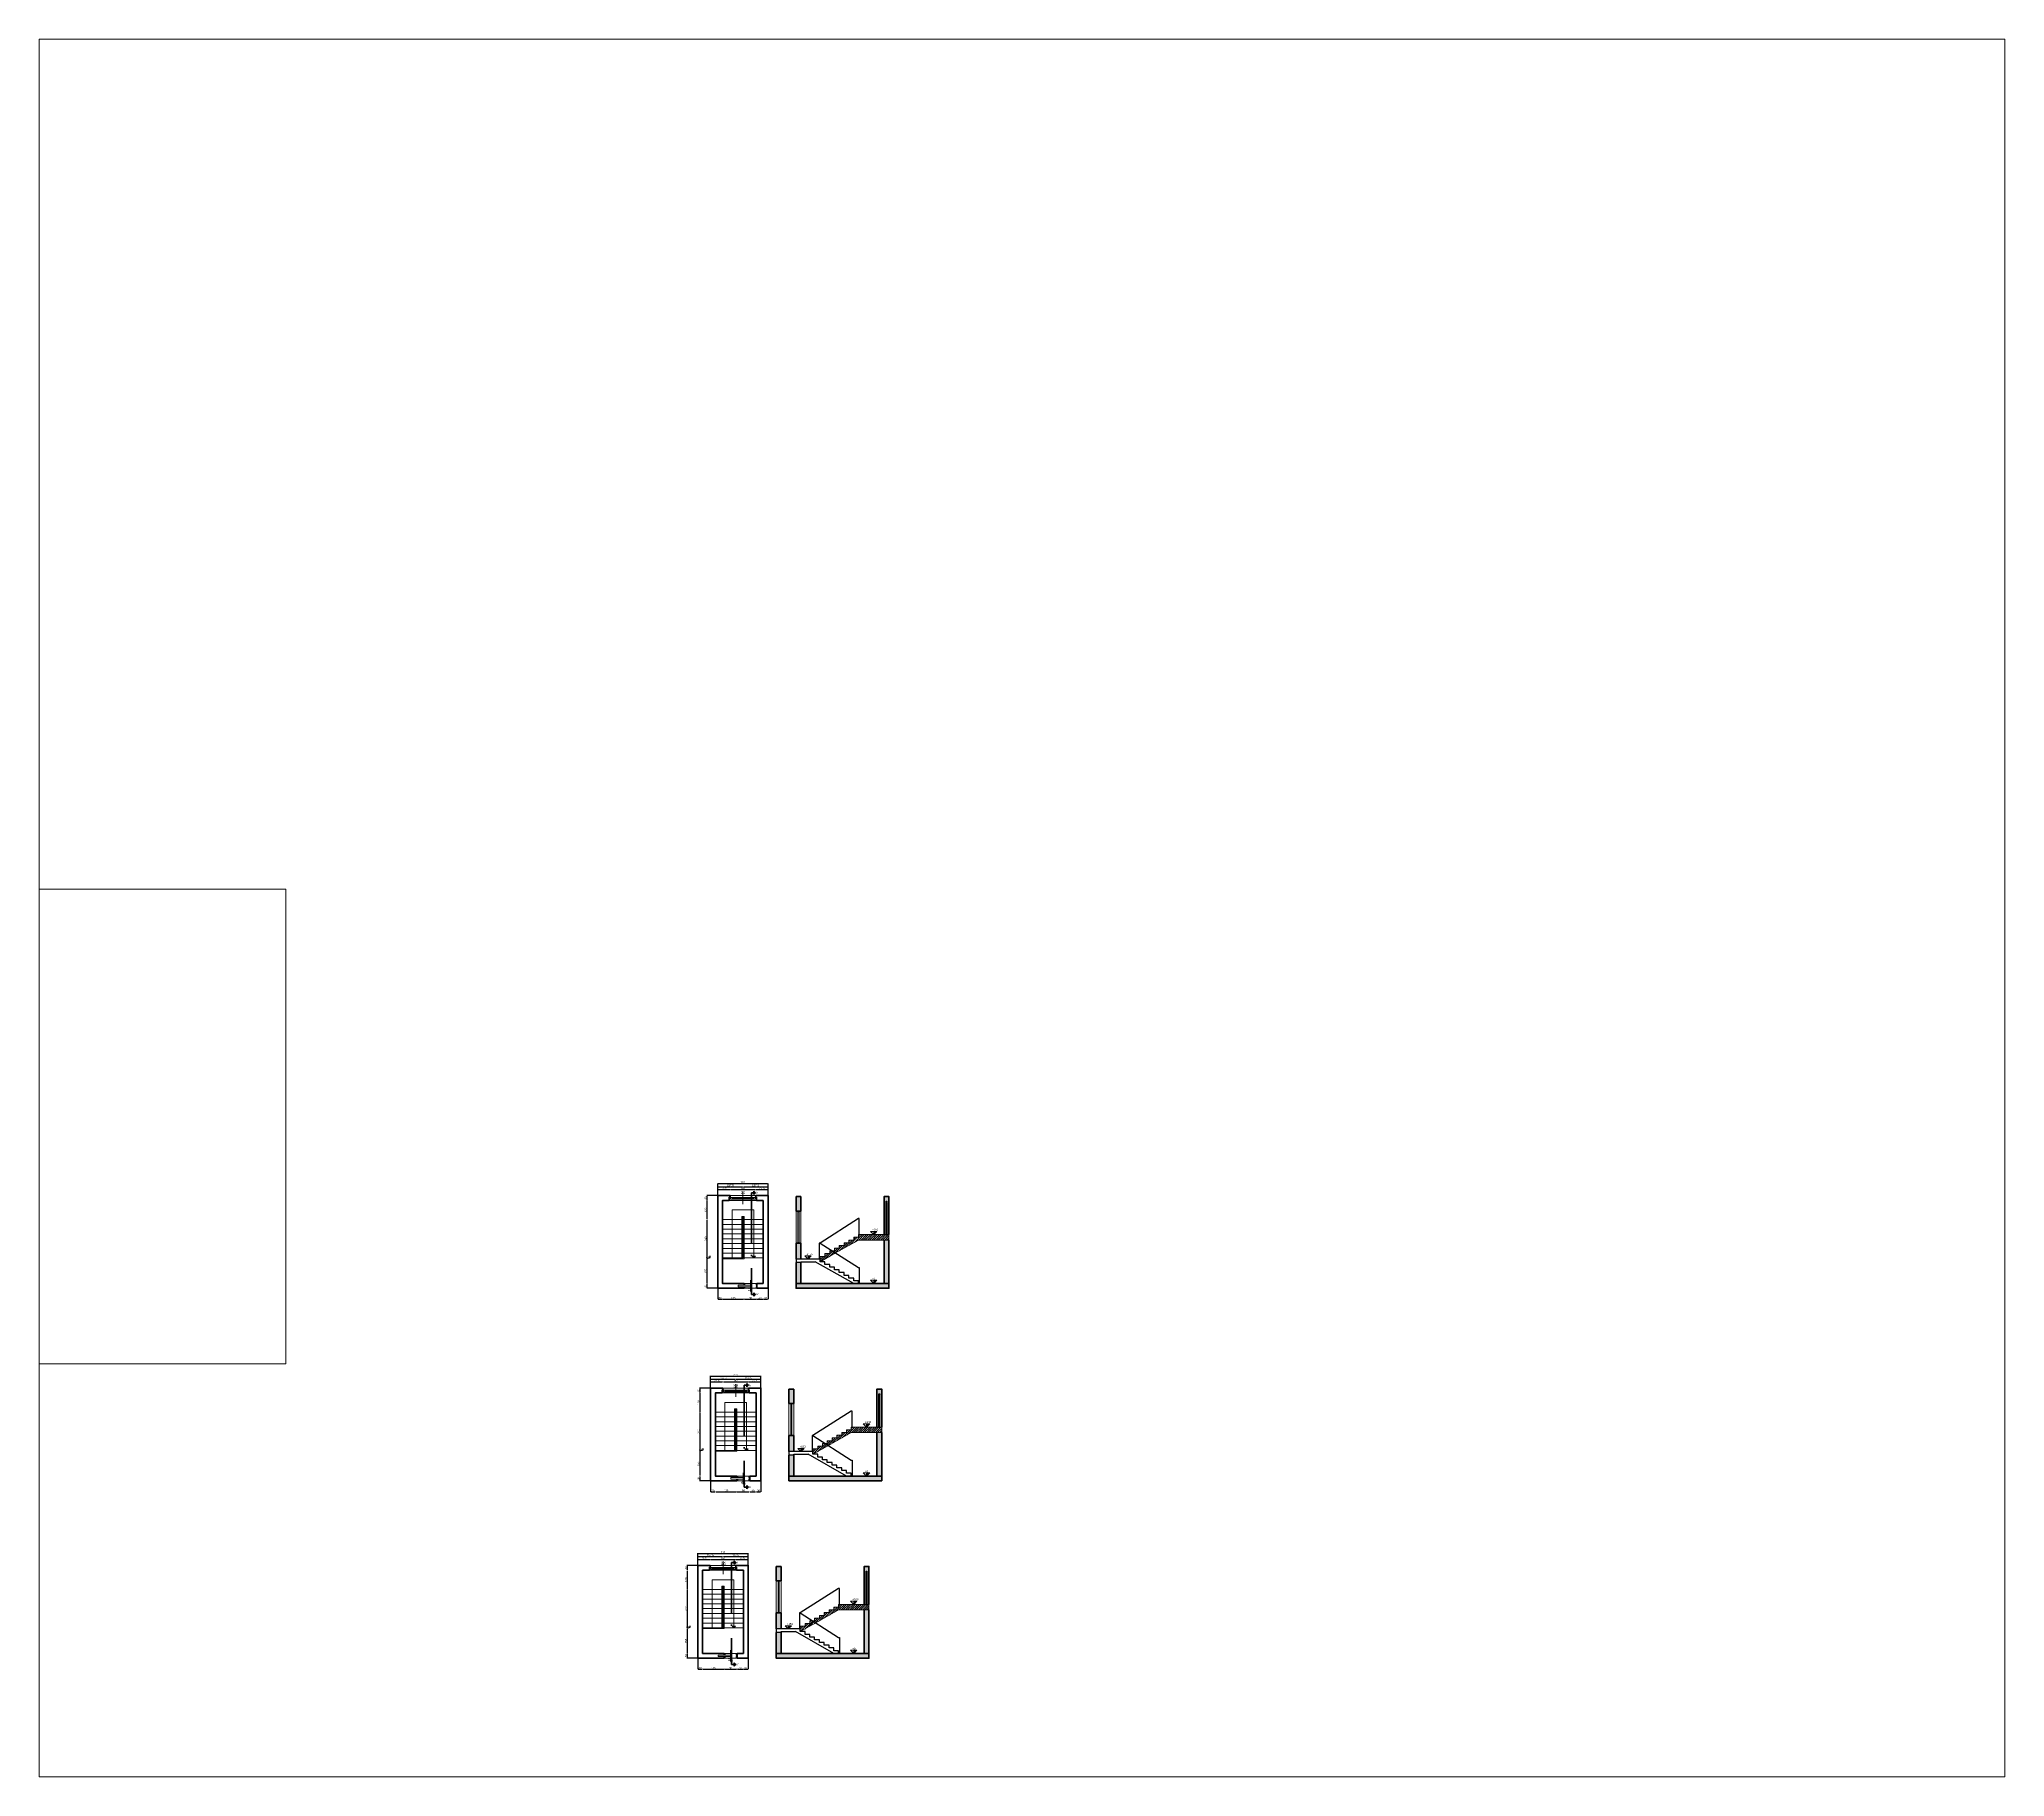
# Paper-space layout 'Layout2' of a CAD drawing. Header units: millimetres. Extents: x 18 to 2424, y 731 to 2859.
# The model-space entities are those that its viewports show. They can reach past a viewport. Long polylines and large blocks are cut down to what shows.
import ezdxf

# ---------------------------------------------------------------- set-up
doc = ezdxf.new("R2010")
doc.units = ezdxf.units.MM
doc.linetypes.add('ACAD_ISO02W100', pattern=[15, 12, -3])
doc.linetypes.add('ACAD_ISO10W100', pattern=[18, 12, -3, 0, -3])
doc.layers.get('0').update_dxf_attribs({"lineweight": 9})
for name, color, linetype in [('ECLISSE', 7, 'Continuous'), ('porte', 42, 'Continuous'), ('solid', 9, 'Continuous'), ('tratteggiate', 7, 'ACAD_ISO02W100'), ('vetro', 140, 'Continuous')]:
    doc.layers.add(name, color=color, linetype=linetype)
doc.layers.add('linee di sezione', color=201, linetype='ACAD_ISO10W100', lineweight=35)
doc.layers.add('muri grandi', color=7, linetype='Continuous', lineweight=40)
doc.styles.get("Standard").update_dxf_attribs({"font": 'arial.ttf'})
doc.dimstyles.new('ISO-25', dxfattribs={"dimtxt": 2.5, "dimasz": 2.5, "dimexe": 1.25, "dimexo": 0.625, "dimtad": 1, "dimtxsty": 'Standard', "dimcen": 2.5, "dimadec": 0, "dimazin": 0, "dimtfac": 1, "dimtmove": 0, "dimatfit": 3, "dimfxl": 1, "dimarcsym": 0})

# ---------------------------------------------------------------- blocks, each defined once
blk = doc.blocks.new('*D33')
at = {"color": 0, "lineweight": -2, "transparency": 16777216}
for p, q in [((9444, 280), (9376, 280)), ((9376, 250), (9376, 250)), ((9377, 277), (9377, 252))]:
    blk.add_line(p, q, dxfattribs=at)
at = {"color": 0, "transparency": 16777216}
for points in [[(9377, 277), (9377, 277), (9377, 280)], [(9377, 252), (9377, 252), (9377, 250)]]:
    blk.add_solid(points, dxfattribs=at)
at = {"layer": 'Defpoints', "color": 0, "transparency": 16777216}
for p in [(9377, 250), (9377, 250), (9445, 280)]:
    blk.add_point(p, dxfattribs=at)
at = {"color": 0, "transparency": 16777216, "insert": (9370, 265), "char_height": 2.5, "attachment_point": 5, "rotation": 90}
blk.add_mtext('{\\H4.8x;30}', dxfattribs=at)
blk = doc.blocks.new('*D19')
at = {"color": 0, "lineweight": -2, "transparency": 16777216}
for p, q in [((9377, 247), (9377, 132)), ((9378, 250), (9378, 250)), ((9378, 130), (9378, 130))]:
    blk.add_line(p, q, dxfattribs=at)
at = {"color": 0, "transparency": 16777216}
for points in [[(9377, 247), (9377, 247), (9377, 250)], [(9377, 132), (9377, 132), (9377, 130)]]:
    blk.add_solid(points, dxfattribs=at)
at = {"layer": 'Defpoints', "color": 0, "transparency": 16777216}
for p in [(9377, 250), (9377, 130), (9377, 130)]:
    blk.add_point(p, dxfattribs=at)
at = {"color": 0, "transparency": 16777216, "insert": (9370, 190), "char_height": 2.5, "attachment_point": 5, "rotation": 90}
blk.add_mtext('{\\H4.8x;120}', dxfattribs=at)
blk = doc.blocks.new('*D20')
at = {"color": 0, "lineweight": -2, "transparency": 16777216}
for p, q in [((9377, -108), (9377, -105)), ((9377, -113), (9398, -107)), ((9377, -110), (9377, -115)), ((9377, -110), (9377, -115)), ((9377, -118), (9377, -120)), ((9378, -110), (9378, -110)), ((9378, -115), (9378, -115)), ((9398, -107), (9398, -97))]:
    blk.add_line(p, q, dxfattribs=at)
at = {"color": 0, "transparency": 16777216}
for points in [[(9377, -108), (9377, -108), (9377, -110)], [(9377, -118), (9377, -118), (9377, -115)]]:
    blk.add_solid(points, dxfattribs=at)
at = {"layer": 'Defpoints', "color": 0, "transparency": 16777216}
for p in [(9377, -110), (9377, -115), (9377, -115)]:
    blk.add_point(p, dxfattribs=at)
at = {"color": 0, "transparency": 16777216, "insert": (9391, -102), "char_height": 2.5, "attachment_point": 5, "rotation": 90}
blk.add_mtext('{\\H4.8x;5}', dxfattribs=at)
blk = doc.blocks.new('*D21')
at = {"color": 0, "lineweight": -2, "transparency": 16777216}
for p, q in [((9377, -118), (9377, -268)), ((9378, -115), (9378, -115)), ((9378, -270), (9378, -270))]:
    blk.add_line(p, q, dxfattribs=at)
at = {"color": 0, "transparency": 16777216}
for points in [[(9377, -118), (9377, -118), (9377, -115)], [(9377, -268), (9377, -268), (9377, -270)]]:
    blk.add_solid(points, dxfattribs=at)
at = {"layer": 'Defpoints', "color": 0, "transparency": 16777216}
for p in [(9377, -115), (9377, -270), (9377, -270)]:
    blk.add_point(p, dxfattribs=at)
at = {"color": 0, "transparency": 16777216, "insert": (9370, -193), "char_height": 2.5, "attachment_point": 5, "rotation": 90}
blk.add_mtext('{\\H4.8x;155}', dxfattribs=at)
blk = doc.blocks.new('*D34')
at = {"color": 0, "lineweight": -2, "transparency": 16777216}
for p, q in [((9730, -368), (9730, -367)), ((9732, -368), (9757, -368)), ((9760, -301), (9760, -369))]:
    blk.add_line(p, q, dxfattribs=at)
at = {"color": 0, "transparency": 16777216}
for points in [[(9732, -368), (9732, -369), (9730, -368)], [(9757, -368), (9757, -369), (9760, -368)]]:
    blk.add_solid(points, dxfattribs=at)
at = {"layer": 'Defpoints', "color": 0, "transparency": 16777216}
for p in [(9730, -368), (9760, -300), (9760, -368)]:
    blk.add_point(p, dxfattribs=at)
at = {"color": 0, "transparency": 16777216, "insert": (9745, -361), "char_height": 2.5, "attachment_point": 5}
blk.add_mtext('{\\H4.8x;30}', dxfattribs=at)
blk = doc.blocks.new('*D35')
at = {"color": 0, "lineweight": -2, "transparency": 16777216}
for p, q in [((9445, -301), (9445, -369)), ((9447, -368), (9472, -368)), ((9475, -368), (9475, -367))]:
    blk.add_line(p, q, dxfattribs=at)
at = {"color": 0, "transparency": 16777216}
for points in [[(9447, -368), (9447, -369), (9445, -368)], [(9472, -368), (9472, -369), (9475, -368)]]:
    blk.add_solid(points, dxfattribs=at)
at = {"layer": 'Defpoints', "color": 0, "transparency": 16777216}
for p in [(9445, -300), (9475, -368), (9475, -368)]:
    blk.add_point(p, dxfattribs=at)
at = {"color": 0, "transparency": 16777216, "insert": (9460, -361), "char_height": 2.5, "attachment_point": 5}
blk.add_mtext('{\\H4.8x;30}', dxfattribs=at)
blk = doc.blocks.new('*D22')
at = {"color": 0, "lineweight": -2, "transparency": 16777216}
for p, q in [((9445, 319), (9445, 319)), ((9447, 318), (9520, 318)), ((9522, 319), (9522, 319))]:
    blk.add_line(p, q, dxfattribs=at)
at = {"color": 0, "transparency": 16777216}
for points in [[(9447, 318), (9447, 318), (9445, 318)], [(9520, 318), (9520, 318), (9522, 318)]]:
    blk.add_solid(points, dxfattribs=at)
at = {"layer": 'Defpoints', "color": 0, "transparency": 16777216}
for p in [(9445, 318), (9522, 318), (9522, 318)]:
    blk.add_point(p, dxfattribs=at)
at = {"color": 0, "transparency": 16777216, "insert": (9484, 326), "char_height": 2.5, "attachment_point": 5}
blk.add_mtext('{\\H4.8x;77,5}', dxfattribs=at)
blk = doc.blocks.new('*D23')
at = {"color": 0, "lineweight": -2, "transparency": 16777216}
for p, q in [((9522, 319), (9522, 319)), ((9525, 318), (9680, 318)), ((9682, 319), (9682, 319))]:
    blk.add_line(p, q, dxfattribs=at)
at = {"color": 0, "transparency": 16777216}
for points in [[(9525, 318), (9525, 318), (9522, 318)], [(9680, 318), (9680, 318), (9682, 318)]]:
    blk.add_solid(points, dxfattribs=at)
at = {"layer": 'Defpoints', "color": 0, "transparency": 16777216}
for p in [(9522, 318), (9682, 318), (9682, 318)]:
    blk.add_point(p, dxfattribs=at)
at = {"color": 0, "transparency": 16777216, "insert": (9602, 325), "char_height": 2.5, "attachment_point": 5}
blk.add_mtext('{\\H4.8x;160}', dxfattribs=at)
blk = doc.blocks.new('*D24')
at = {"color": 0, "lineweight": -2, "transparency": 16777216}
for p, q in [((9682, 319), (9682, 319)), ((9685, 318), (9757, 318)), ((9760, 280), (9760, 319))]:
    blk.add_line(p, q, dxfattribs=at)
at = {"color": 0, "transparency": 16777216}
for points in [[(9685, 318), (9685, 318), (9682, 318)], [(9757, 318), (9757, 318), (9760, 318)]]:
    blk.add_solid(points, dxfattribs=at)
at = {"layer": 'Defpoints', "color": 0, "transparency": 16777216}
for p in [(9682, 318), (9760, 318), (9760, 280)]:
    blk.add_point(p, dxfattribs=at)
at = {"color": 0, "transparency": 16777216, "insert": (9721, 326), "char_height": 2.5, "attachment_point": 5}
blk.add_mtext('{\\H4.8x;77,5}', dxfattribs=at)
blk = doc.blocks.new('*D25')
at = {"color": 0, "lineweight": -2, "transparency": 16777216}
for p, q in [((9445, 319), (9445, 336)), ((9447, 335), (9600, 335)), ((9602, 336), (9602, 336))]:
    blk.add_line(p, q, dxfattribs=at)
at = {"color": 0, "transparency": 16777216}
for points in [[(9447, 336), (9447, 335), (9445, 335)], [(9600, 336), (9600, 335), (9602, 335)]]:
    blk.add_solid(points, dxfattribs=at)
at = {"layer": 'Defpoints', "color": 0, "transparency": 16777216}
for p in [(9445, 318), (9602, 335), (9602, 335)]:
    blk.add_point(p, dxfattribs=at)
at = {"color": 0, "transparency": 16777216, "insert": (9524, 343), "char_height": 2.5, "attachment_point": 5}
blk.add_mtext('{\\H4.8x;157,5}', dxfattribs=at)
blk = doc.blocks.new('*D26')
at = {"color": 0, "lineweight": -2, "transparency": 16777216}
for p, q in [((9602, 336), (9602, 336)), ((9605, 335), (9757, 335)), ((9760, 280), (9760, 336))]:
    blk.add_line(p, q, dxfattribs=at)
at = {"color": 0, "transparency": 16777216}
for points in [[(9605, 336), (9605, 335), (9602, 335)], [(9757, 336), (9757, 335), (9760, 335)]]:
    blk.add_solid(points, dxfattribs=at)
at = {"layer": 'Defpoints', "color": 0, "transparency": 16777216}
for p in [(9602, 335), (9760, 335), (9760, 280)]:
    blk.add_point(p, dxfattribs=at)
at = {"color": 0, "transparency": 16777216, "insert": (9681, 343), "char_height": 2.5, "attachment_point": 5}
blk.add_mtext('{\\H4.8x;157,5}', dxfattribs=at)
blk = doc.blocks.new('*D30')
at = {"color": 0, "lineweight": -2, "transparency": 16777216}
for p, q in [((9445, 280), (9445, 356)), ((9447, 355), (9757, 355)), ((9760, 280), (9760, 356))]:
    blk.add_line(p, q, dxfattribs=at)
at = {"color": 0, "transparency": 16777216}
for points in [[(9447, 356), (9447, 355), (9445, 355)], [(9757, 356), (9757, 355), (9760, 355)]]:
    blk.add_solid(points, dxfattribs=at)
at = {"layer": 'Defpoints', "color": 0, "transparency": 16777216}
for p in [(9445, 280), (9760, 355), (9760, 280)]:
    blk.add_point(p, dxfattribs=at)
at = {"color": 0, "transparency": 16777216, "insert": (9602, 362), "char_height": 2.5, "attachment_point": 5}
blk.add_mtext('{\\H4.8x;315}', dxfattribs=at)
blk = doc.blocks.new('*D31')
at = {"color": 0, "lineweight": -2, "transparency": 16777216}
for p, q in [((9377, 127), (9377, -108)), ((9378, 130), (9378, 130)), ((9378, -110), (9378, -110))]:
    blk.add_line(p, q, dxfattribs=at)
at = {"color": 0, "transparency": 16777216}
for points in [[(9377, 127), (9377, 127), (9377, 130)], [(9377, -108), (9377, -108), (9377, -110)]]:
    blk.add_solid(points, dxfattribs=at)
at = {"layer": 'Defpoints', "color": 0, "transparency": 16777216}
for p in [(9377, 130), (9377, -110), (9377, -110)]:
    blk.add_point(p, dxfattribs=at)
at = {"color": 0, "transparency": 16777216, "insert": (9370, 10), "char_height": 2.5, "attachment_point": 5, "rotation": 90}
blk.add_mtext('{\\H4.8x;240}', dxfattribs=at)
blk = doc.blocks.new('*D32')
at = {"color": 0, "lineweight": -2, "transparency": 16777216}
for p, q in [((9444, -300), (9376, -300)), ((9377, -273), (9377, -298)), ((9378, -270), (9378, -270))]:
    blk.add_line(p, q, dxfattribs=at)
at = {"color": 0, "transparency": 16777216}
for points in [[(9377, -273), (9377, -273), (9377, -270)], [(9377, -298), (9377, -298), (9377, -300)]]:
    blk.add_solid(points, dxfattribs=at)
at = {"layer": 'Defpoints', "color": 0, "transparency": 16777216}
for p in [(9377, -270), (9377, -300), (9445, -300)]:
    blk.add_point(p, dxfattribs=at)
at = {"color": 0, "transparency": 16777216, "insert": (9370, -285), "char_height": 2.5, "attachment_point": 5, "rotation": 90}
blk.add_mtext('{\\H4.8x;30}', dxfattribs=at)
blk = doc.blocks.new('*D27')
at = {"color": 0, "lineweight": -2, "transparency": 16777216}
for p, q in [((9475, -368), (9475, -367)), ((9477, -368), (9607, -368)), ((9610, -368), (9610, -367))]:
    blk.add_line(p, q, dxfattribs=at)
at = {"color": 0, "transparency": 16777216}
for points in [[(9477, -368), (9477, -369), (9475, -368)], [(9607, -368), (9607, -369), (9610, -368)]]:
    blk.add_solid(points, dxfattribs=at)
at = {"layer": 'Defpoints', "color": 0, "transparency": 16777216}
for p in [(9475, -368), (9610, -368), (9610, -368)]:
    blk.add_point(p, dxfattribs=at)
at = {"color": 0, "transparency": 16777216, "insert": (9542, -361), "char_height": 2.5, "attachment_point": 5}
blk.add_mtext('{\\H4.8x;135}', dxfattribs=at)
blk = doc.blocks.new('*D28')
at = {"color": 0, "lineweight": -2, "transparency": 16777216}
for p, q in [((9610, -368), (9610, -367)), ((9612, -368), (9687, -368)), ((9690, -369), (9690, -369))]:
    blk.add_line(p, q, dxfattribs=at)
at = {"color": 0, "transparency": 16777216}
for points in [[(9612, -368), (9612, -369), (9610, -368)], [(9687, -368), (9687, -369), (9690, -368)]]:
    blk.add_solid(points, dxfattribs=at)
at = {"layer": 'Defpoints', "color": 0, "transparency": 16777216}
for p in [(9610, -368), (9690, -368), (9690, -368)]:
    blk.add_point(p, dxfattribs=at)
at = {"color": 0, "transparency": 16777216, "insert": (9650, -361), "char_height": 2.5, "attachment_point": 5}
blk.add_mtext('{\\H4.8x;80}', dxfattribs=at)
blk = doc.blocks.new('*D29')
at = {"color": 0, "lineweight": -2, "transparency": 16777216}
for p, q in [((9690, -368), (9690, -367)), ((9692, -368), (9727, -368)), ((9730, -368), (9730, -367))]:
    blk.add_line(p, q, dxfattribs=at)
at = {"color": 0, "transparency": 16777216}
for points in [[(9692, -368), (9692, -369), (9690, -368)], [(9727, -368), (9727, -369), (9730, -368)]]:
    blk.add_solid(points, dxfattribs=at)
at = {"layer": 'Defpoints', "color": 0, "transparency": 16777216}
for p in [(9690, -368), (9730, -368), (9730, -368)]:
    blk.add_point(p, dxfattribs=at)
at = {"color": 0, "transparency": 16777216, "insert": (9710, -361), "char_height": 2.5, "attachment_point": 5}
blk.add_mtext('{\\H4.8x;40}', dxfattribs=at)
blk = doc.blocks.new('*D67')
at = {"color": 0, "lineweight": -2, "transparency": 16777216}
for p, q in [((9399, -925), (9331, -925)), ((9332, -955), (9331, -955)), ((9332, -927), (9332, -952))]:
    blk.add_line(p, q, dxfattribs=at)
at = {"color": 0, "transparency": 16777216}
for points in [[(9332, -927), (9333, -927), (9332, -925)], [(9332, -952), (9333, -952), (9332, -955)]]:
    blk.add_solid(points, dxfattribs=at)
at = {"layer": 'Defpoints', "color": 0, "transparency": 16777216}
for p in [(9332, -955), (9332, -955), (9400, -925)]:
    blk.add_point(p, dxfattribs=at)
at = {"color": 0, "transparency": 16777216, "insert": (9325, -940), "char_height": 2.5, "attachment_point": 5, "rotation": 90}
blk.add_mtext('{\\H4.8x;30}', dxfattribs=at)
blk = doc.blocks.new('*D53')
at = {"color": 0, "lineweight": -2, "transparency": 16777216}
for p, q in [((9332, -957), (9332, -1072)), ((9333, -955), (9333, -955)), ((9333, -1075), (9333, -1075))]:
    blk.add_line(p, q, dxfattribs=at)
at = {"color": 0, "transparency": 16777216}
for points in [[(9332, -957), (9333, -957), (9332, -955)], [(9332, -1072), (9333, -1072), (9332, -1075)]]:
    blk.add_solid(points, dxfattribs=at)
at = {"layer": 'Defpoints', "color": 0, "transparency": 16777216}
for p in [(9332, -955), (9332, -1075), (9332, -1075)]:
    blk.add_point(p, dxfattribs=at)
at = {"color": 0, "transparency": 16777216, "insert": (9325, -1015), "char_height": 2.5, "attachment_point": 5, "rotation": 90}
blk.add_mtext('{\\H4.8x;120}', dxfattribs=at)
blk = doc.blocks.new('*D54')
at = {"color": 0, "lineweight": -2, "transparency": 16777216}
for p, q in [((9332, -1312), (9332, -1310)), ((9332, -1317), (9353, -1311)), ((9332, -1315), (9332, -1320)), ((9332, -1315), (9332, -1320)), ((9332, -1322), (9332, -1325)), ((9333, -1315), (9333, -1315)), ((9333, -1320), (9333, -1320)), ((9353, -1311), (9353, -1302))]:
    blk.add_line(p, q, dxfattribs=at)
at = {"color": 0, "transparency": 16777216}
for points in [[(9332, -1312), (9333, -1312), (9332, -1315)], [(9332, -1322), (9333, -1322), (9332, -1320)]]:
    blk.add_solid(points, dxfattribs=at)
at = {"layer": 'Defpoints', "color": 0, "transparency": 16777216}
for p in [(9332, -1315), (9332, -1320), (9332, -1320)]:
    blk.add_point(p, dxfattribs=at)
at = {"color": 0, "transparency": 16777216, "insert": (9346, -1306), "char_height": 2.5, "attachment_point": 5, "rotation": 90}
blk.add_mtext('{\\H4.8x;5}', dxfattribs=at)
blk = doc.blocks.new('*D55')
at = {"color": 0, "lineweight": -2, "transparency": 16777216}
for p, q in [((9332, -1322), (9332, -1472)), ((9333, -1320), (9333, -1320)), ((9333, -1475), (9333, -1475))]:
    blk.add_line(p, q, dxfattribs=at)
at = {"color": 0, "transparency": 16777216}
for points in [[(9332, -1322), (9333, -1322), (9332, -1320)], [(9332, -1472), (9333, -1472), (9332, -1475)]]:
    blk.add_solid(points, dxfattribs=at)
at = {"layer": 'Defpoints', "color": 0, "transparency": 16777216}
for p in [(9332, -1320), (9332, -1475), (9332, -1475)]:
    blk.add_point(p, dxfattribs=at)
at = {"color": 0, "transparency": 16777216, "insert": (9325, -1397), "char_height": 2.5, "attachment_point": 5, "rotation": 90}
blk.add_mtext('{\\H4.8x;155}', dxfattribs=at)
blk = doc.blocks.new('*D68')
at = {"color": 0, "lineweight": -2, "transparency": 16777216}
for p, q in [((9685, -1572), (9685, -1571)), ((9687, -1573), (9712, -1573)), ((9715, -1505), (9715, -1574))]:
    blk.add_line(p, q, dxfattribs=at)
at = {"color": 0, "transparency": 16777216}
for points in [[(9687, -1572), (9687, -1573), (9685, -1573)], [(9712, -1572), (9712, -1573), (9715, -1573)]]:
    blk.add_solid(points, dxfattribs=at)
at = {"layer": 'Defpoints', "color": 0, "transparency": 16777216}
for p in [(9685, -1573), (9715, -1505), (9715, -1573)]:
    blk.add_point(p, dxfattribs=at)
at = {"color": 0, "transparency": 16777216, "insert": (9700, -1566), "char_height": 2.5, "attachment_point": 5}
blk.add_mtext('{\\H4.8x;30}', dxfattribs=at)
blk = doc.blocks.new('*D69')
at = {"color": 0, "lineweight": -2, "transparency": 16777216}
for p, q in [((9400, -1505), (9400, -1574)), ((9402, -1573), (9427, -1573)), ((9430, -1572), (9430, -1571))]:
    blk.add_line(p, q, dxfattribs=at)
at = {"color": 0, "transparency": 16777216}
for points in [[(9402, -1572), (9402, -1573), (9400, -1573)], [(9427, -1572), (9427, -1573), (9430, -1573)]]:
    blk.add_solid(points, dxfattribs=at)
at = {"layer": 'Defpoints', "color": 0, "transparency": 16777216}
for p in [(9400, -1505), (9430, -1573), (9430, -1573)]:
    blk.add_point(p, dxfattribs=at)
at = {"color": 0, "transparency": 16777216, "insert": (9415, -1566), "char_height": 2.5, "attachment_point": 5}
blk.add_mtext('{\\H4.8x;30}', dxfattribs=at)
blk = doc.blocks.new('*D56')
at = {"color": 0, "lineweight": -2, "transparency": 16777216}
for p, q in [((9400, -886), (9400, -885)), ((9402, -886), (9475, -886)), ((9477, -886), (9477, -885))]:
    blk.add_line(p, q, dxfattribs=at)
at = {"color": 0, "transparency": 16777216}
for points in [[(9402, -886), (9402, -887), (9400, -886)], [(9475, -886), (9475, -887), (9477, -886)]]:
    blk.add_solid(points, dxfattribs=at)
at = {"layer": 'Defpoints', "color": 0, "transparency": 16777216}
for p in [(9400, -886), (9477, -886), (9477, -886)]:
    blk.add_point(p, dxfattribs=at)
at = {"color": 0, "transparency": 16777216, "insert": (9439, -879), "char_height": 2.5, "attachment_point": 5}
blk.add_mtext('{\\H4.8x;77,5}', dxfattribs=at)
blk = doc.blocks.new('*D57')
at = {"color": 0, "lineweight": -2, "transparency": 16777216}
for p, q in [((9477, -886), (9477, -885)), ((9480, -886), (9635, -886)), ((9637, -886), (9637, -885))]:
    blk.add_line(p, q, dxfattribs=at)
at = {"color": 0, "transparency": 16777216}
for points in [[(9480, -886), (9480, -887), (9477, -886)], [(9635, -886), (9635, -887), (9637, -886)]]:
    blk.add_solid(points, dxfattribs=at)
at = {"layer": 'Defpoints', "color": 0, "transparency": 16777216}
for p in [(9477, -886), (9637, -886), (9637, -886)]:
    blk.add_point(p, dxfattribs=at)
at = {"color": 0, "transparency": 16777216, "insert": (9557, -880), "char_height": 2.5, "attachment_point": 5}
blk.add_mtext('{\\H4.8x;160}', dxfattribs=at)
blk = doc.blocks.new('*D58')
at = {"color": 0, "lineweight": -2, "transparency": 16777216}
for p, q in [((9637, -886), (9637, -885)), ((9640, -886), (9712, -886)), ((9715, -924), (9715, -885))]:
    blk.add_line(p, q, dxfattribs=at)
at = {"color": 0, "transparency": 16777216}
for points in [[(9640, -886), (9640, -887), (9637, -886)], [(9712, -886), (9712, -887), (9715, -886)]]:
    blk.add_solid(points, dxfattribs=at)
at = {"layer": 'Defpoints', "color": 0, "transparency": 16777216}
for p in [(9637, -886), (9715, -886), (9715, -925)]:
    blk.add_point(p, dxfattribs=at)
at = {"color": 0, "transparency": 16777216, "insert": (9676, -879), "char_height": 2.5, "attachment_point": 5}
blk.add_mtext('{\\H4.8x;77,5}', dxfattribs=at)
blk = doc.blocks.new('*D59')
at = {"color": 0, "lineweight": -2, "transparency": 16777216}
for p, q in [((9400, -886), (9400, -868)), ((9402, -869), (9555, -869)), ((9557, -869), (9557, -868))]:
    blk.add_line(p, q, dxfattribs=at)
at = {"color": 0, "transparency": 16777216}
for points in [[(9402, -869), (9402, -870), (9400, -869)], [(9555, -869), (9555, -870), (9557, -869)]]:
    blk.add_solid(points, dxfattribs=at)
at = {"layer": 'Defpoints', "color": 0, "transparency": 16777216}
for p in [(9400, -886), (9557, -869), (9557, -869)]:
    blk.add_point(p, dxfattribs=at)
at = {"color": 0, "transparency": 16777216, "insert": (9479, -861), "char_height": 2.5, "attachment_point": 5}
blk.add_mtext('{\\H4.8x;157,5}', dxfattribs=at)
blk = doc.blocks.new('*D60')
at = {"color": 0, "lineweight": -2, "transparency": 16777216}
for p, q in [((9557, -869), (9557, -868)), ((9560, -869), (9712, -869)), ((9715, -924), (9715, -868))]:
    blk.add_line(p, q, dxfattribs=at)
at = {"color": 0, "transparency": 16777216}
for points in [[(9560, -869), (9560, -870), (9557, -869)], [(9712, -869), (9712, -870), (9715, -869)]]:
    blk.add_solid(points, dxfattribs=at)
at = {"layer": 'Defpoints', "color": 0, "transparency": 16777216}
for p in [(9557, -869), (9715, -869), (9715, -925)]:
    blk.add_point(p, dxfattribs=at)
at = {"color": 0, "transparency": 16777216, "insert": (9636, -861), "char_height": 2.5, "attachment_point": 5}
blk.add_mtext('{\\H4.8x;157,5}', dxfattribs=at)
blk = doc.blocks.new('*D64')
at = {"color": 0, "lineweight": -2, "transparency": 16777216}
for p, q in [((9400, -924), (9400, -848)), ((9402, -849), (9712, -849)), ((9715, -924), (9715, -848))]:
    blk.add_line(p, q, dxfattribs=at)
at = {"color": 0, "transparency": 16777216}
for points in [[(9402, -849), (9402, -850), (9400, -849)], [(9712, -849), (9712, -850), (9715, -849)]]:
    blk.add_solid(points, dxfattribs=at)
at = {"layer": 'Defpoints', "color": 0, "transparency": 16777216}
for p in [(9715, -849), (9400, -925), (9715, -925)]:
    blk.add_point(p, dxfattribs=at)
at = {"color": 0, "transparency": 16777216, "insert": (9557, -842), "char_height": 2.5, "attachment_point": 5}
blk.add_mtext('{\\H4.8x;315}', dxfattribs=at)
blk = doc.blocks.new('*D65')
at = {"color": 0, "lineweight": -2, "transparency": 16777216}
for p, q in [((9332, -1077), (9332, -1312)), ((9333, -1075), (9333, -1075)), ((9333, -1315), (9333, -1315))]:
    blk.add_line(p, q, dxfattribs=at)
at = {"color": 0, "transparency": 16777216}
for points in [[(9332, -1077), (9333, -1077), (9332, -1075)], [(9332, -1312), (9333, -1312), (9332, -1315)]]:
    blk.add_solid(points, dxfattribs=at)
at = {"layer": 'Defpoints', "color": 0, "transparency": 16777216}
for p in [(9332, -1075), (9332, -1315), (9332, -1315)]:
    blk.add_point(p, dxfattribs=at)
at = {"color": 0, "transparency": 16777216, "insert": (9325, -1195), "char_height": 2.5, "attachment_point": 5, "rotation": 90}
blk.add_mtext('{\\H4.8x;240}', dxfattribs=at)
blk = doc.blocks.new('*D66')
at = {"color": 0, "lineweight": -2, "transparency": 16777216}
for p, q in [((9333, -1475), (9333, -1475)), ((9399, -1505), (9331, -1505)), ((9332, -1477), (9332, -1502))]:
    blk.add_line(p, q, dxfattribs=at)
at = {"color": 0, "transparency": 16777216}
for points in [[(9332, -1477), (9333, -1477), (9332, -1475)], [(9332, -1502), (9333, -1502), (9332, -1505)]]:
    blk.add_solid(points, dxfattribs=at)
at = {"layer": 'Defpoints', "color": 0, "transparency": 16777216}
for p in [(9332, -1475), (9332, -1505), (9400, -1505)]:
    blk.add_point(p, dxfattribs=at)
at = {"color": 0, "transparency": 16777216, "insert": (9325, -1490), "char_height": 2.5, "attachment_point": 5, "rotation": 90}
blk.add_mtext('{\\H4.8x;30}', dxfattribs=at)
blk = doc.blocks.new('*D61')
at = {"color": 0, "lineweight": -2, "transparency": 16777216}
for p, q in [((9430, -1572), (9430, -1571)), ((9432, -1573), (9562, -1573)), ((9565, -1572), (9565, -1571))]:
    blk.add_line(p, q, dxfattribs=at)
at = {"color": 0, "transparency": 16777216}
for points in [[(9432, -1572), (9432, -1573), (9430, -1573)], [(9562, -1572), (9562, -1573), (9565, -1573)]]:
    blk.add_solid(points, dxfattribs=at)
at = {"layer": 'Defpoints', "color": 0, "transparency": 16777216}
for p in [(9430, -1573), (9565, -1573), (9565, -1573)]:
    blk.add_point(p, dxfattribs=at)
at = {"color": 0, "transparency": 16777216, "insert": (9497, -1566), "char_height": 2.5, "attachment_point": 5}
blk.add_mtext('{\\H4.8x;135}', dxfattribs=at)
blk = doc.blocks.new('*D62')
at = {"color": 0, "lineweight": -2, "transparency": 16777216}
for p, q in [((9565, -1572), (9565, -1571)), ((9567, -1573), (9642, -1573)), ((9645, -1572), (9645, -1571))]:
    blk.add_line(p, q, dxfattribs=at)
at = {"color": 0, "transparency": 16777216}
for points in [[(9567, -1572), (9567, -1573), (9565, -1573)], [(9642, -1572), (9642, -1573), (9645, -1573)]]:
    blk.add_solid(points, dxfattribs=at)
at = {"layer": 'Defpoints', "color": 0, "transparency": 16777216}
for p in [(9565, -1573), (9645, -1573), (9645, -1573)]:
    blk.add_point(p, dxfattribs=at)
at = {"color": 0, "transparency": 16777216, "insert": (9605, -1566), "char_height": 2.5, "attachment_point": 5}
blk.add_mtext('{\\H4.8x;80}', dxfattribs=at)
blk = doc.blocks.new('*D63')
at = {"color": 0, "lineweight": -2, "transparency": 16777216}
for p, q in [((9645, -1572), (9645, -1571)), ((9647, -1573), (9682, -1573)), ((9685, -1572), (9685, -1571))]:
    blk.add_line(p, q, dxfattribs=at)
at = {"color": 0, "transparency": 16777216}
for points in [[(9647, -1572), (9647, -1573), (9645, -1573)], [(9682, -1572), (9682, -1573), (9685, -1573)]]:
    blk.add_solid(points, dxfattribs=at)
at = {"layer": 'Defpoints', "color": 0, "transparency": 16777216}
for p in [(9645, -1573), (9685, -1573), (9685, -1573)]:
    blk.add_point(p, dxfattribs=at)
at = {"color": 0, "transparency": 16777216, "insert": (9665, -1566), "char_height": 2.5, "attachment_point": 5}
blk.add_mtext('{\\H4.8x;40}', dxfattribs=at)
blk = doc.blocks.new('*D84')
at = {"color": 0, "lineweight": -2, "transparency": 16777216}
for p, q in [((9320, -2034), (9251, -2034)), ((9253, -2037), (9253, -2062)), ((9253, -2064), (9254, -2064))]:
    blk.add_line(p, q, dxfattribs=at)
at = {"color": 0, "transparency": 16777216}
for points in [[(9252, -2037), (9253, -2037), (9253, -2034)], [(9252, -2062), (9253, -2062), (9253, -2064)]]:
    blk.add_solid(points, dxfattribs=at)
at = {"layer": 'Defpoints', "color": 0, "transparency": 16777216}
for p in [(9253, -2064), (9253, -2064), (9320, -2034)]:
    blk.add_point(p, dxfattribs=at)
at = {"color": 0, "transparency": 16777216, "insert": (9246, -2049), "char_height": 2.5, "attachment_point": 5, "rotation": 90}
blk.add_mtext('{\\H4.8x;30}', dxfattribs=at)
blk = doc.blocks.new('*D70')
at = {"color": 0, "lineweight": -2, "transparency": 16777216}
for p, q in [((9253, -2064), (9254, -2064)), ((9253, -2067), (9253, -2182)), ((9253, -2184), (9254, -2184))]:
    blk.add_line(p, q, dxfattribs=at)
at = {"color": 0, "transparency": 16777216}
for points in [[(9252, -2067), (9253, -2067), (9253, -2064)], [(9252, -2182), (9253, -2182), (9253, -2184)]]:
    blk.add_solid(points, dxfattribs=at)
at = {"layer": 'Defpoints', "color": 0, "transparency": 16777216}
for p in [(9253, -2064), (9253, -2184), (9253, -2184)]:
    blk.add_point(p, dxfattribs=at)
at = {"color": 0, "transparency": 16777216, "insert": (9246, -2124), "char_height": 2.5, "attachment_point": 5, "rotation": 90}
blk.add_mtext('{\\H4.8x;120}', dxfattribs=at)
blk = doc.blocks.new('*D71')
at = {"color": 0, "lineweight": -2, "transparency": 16777216}
for p, q in [((9253, -2422), (9253, -2419)), ((9253, -2427), (9273, -2421)), ((9253, -2424), (9254, -2424)), ((9253, -2424), (9253, -2429)), ((9253, -2424), (9253, -2429)), ((9253, -2429), (9254, -2429)), ((9253, -2432), (9253, -2434)), ((9273, -2421), (9273, -2411))]:
    blk.add_line(p, q, dxfattribs=at)
at = {"color": 0, "transparency": 16777216}
for points in [[(9252, -2422), (9253, -2422), (9253, -2424)], [(9252, -2432), (9253, -2432), (9253, -2429)]]:
    blk.add_solid(points, dxfattribs=at)
at = {"layer": 'Defpoints', "color": 0, "transparency": 16777216}
for p in [(9253, -2424), (9253, -2429), (9253, -2429)]:
    blk.add_point(p, dxfattribs=at)
at = {"color": 0, "transparency": 16777216, "insert": (9266, -2416), "char_height": 2.5, "attachment_point": 5, "rotation": 90}
blk.add_mtext('{\\H4.8x;5}', dxfattribs=at)
blk = doc.blocks.new('*D72')
at = {"color": 0, "lineweight": -2, "transparency": 16777216}
for p, q in [((9253, -2429), (9254, -2429)), ((9253, -2432), (9253, -2582)), ((9253, -2584), (9254, -2584))]:
    blk.add_line(p, q, dxfattribs=at)
at = {"color": 0, "transparency": 16777216}
for points in [[(9252, -2432), (9253, -2432), (9253, -2429)], [(9252, -2582), (9253, -2582), (9253, -2584)]]:
    blk.add_solid(points, dxfattribs=at)
at = {"layer": 'Defpoints', "color": 0, "transparency": 16777216}
for p in [(9253, -2429), (9253, -2584), (9253, -2584)]:
    blk.add_point(p, dxfattribs=at)
at = {"color": 0, "transparency": 16777216, "insert": (9246, -2507), "char_height": 2.5, "attachment_point": 5, "rotation": 90}
blk.add_mtext('{\\H4.8x;155}', dxfattribs=at)
blk = doc.blocks.new('*D85')
at = {"color": 0, "lineweight": -2, "transparency": 16777216}
for p, q in [((9605, -2682), (9605, -2681)), ((9608, -2682), (9633, -2682)), ((9635, -2615), (9635, -2683))]:
    blk.add_line(p, q, dxfattribs=at)
at = {"color": 0, "transparency": 16777216}
for points in [[(9608, -2682), (9608, -2683), (9605, -2682)], [(9633, -2682), (9633, -2683), (9635, -2682)]]:
    blk.add_solid(points, dxfattribs=at)
at = {"layer": 'Defpoints', "color": 0, "transparency": 16777216}
for p in [(9605, -2682), (9635, -2614), (9635, -2682)]:
    blk.add_point(p, dxfattribs=at)
at = {"color": 0, "transparency": 16777216, "insert": (9620, -2675), "char_height": 2.5, "attachment_point": 5}
blk.add_mtext('{\\H4.8x;30}', dxfattribs=at)
blk = doc.blocks.new('*D86')
at = {"color": 0, "lineweight": -2, "transparency": 16777216}
for p, q in [((9320, -2615), (9320, -2683)), ((9323, -2682), (9348, -2682)), ((9350, -2682), (9350, -2681))]:
    blk.add_line(p, q, dxfattribs=at)
at = {"color": 0, "transparency": 16777216}
for points in [[(9323, -2682), (9323, -2683), (9320, -2682)], [(9348, -2682), (9348, -2683), (9350, -2682)]]:
    blk.add_solid(points, dxfattribs=at)
at = {"layer": 'Defpoints', "color": 0, "transparency": 16777216}
for p in [(9320, -2614), (9350, -2682), (9350, -2682)]:
    blk.add_point(p, dxfattribs=at)
at = {"color": 0, "transparency": 16777216, "insert": (9335, -2675), "char_height": 2.5, "attachment_point": 5}
blk.add_mtext('{\\H4.8x;30}', dxfattribs=at)
blk = doc.blocks.new('*D73')
at = {"color": 0, "lineweight": -2, "transparency": 16777216}
for p, q in [((9320, -1995), (9320, -1995)), ((9323, -1996), (9395, -1996)), ((9398, -1995), (9398, -1995))]:
    blk.add_line(p, q, dxfattribs=at)
at = {"color": 0, "transparency": 16777216}
for points in [[(9323, -1996), (9323, -1996), (9320, -1996)], [(9395, -1996), (9395, -1996), (9398, -1996)]]:
    blk.add_solid(points, dxfattribs=at)
at = {"layer": 'Defpoints', "color": 0, "transparency": 16777216}
for p in [(9320, -1996), (9398, -1996), (9398, -1996)]:
    blk.add_point(p, dxfattribs=at)
at = {"color": 0, "transparency": 16777216, "insert": (9359, -1988), "char_height": 2.5, "attachment_point": 5}
blk.add_mtext('{\\H4.8x;77,5}', dxfattribs=at)
blk = doc.blocks.new('*D74')
at = {"color": 0, "lineweight": -2, "transparency": 16777216}
for p, q in [((9398, -1995), (9398, -1995)), ((9400, -1996), (9555, -1996)), ((9558, -1995), (9558, -1995))]:
    blk.add_line(p, q, dxfattribs=at)
at = {"color": 0, "transparency": 16777216}
for points in [[(9400, -1996), (9400, -1996), (9398, -1996)], [(9555, -1996), (9555, -1996), (9558, -1996)]]:
    blk.add_solid(points, dxfattribs=at)
at = {"layer": 'Defpoints', "color": 0, "transparency": 16777216}
for p in [(9398, -1996), (9558, -1996), (9558, -1996)]:
    blk.add_point(p, dxfattribs=at)
at = {"color": 0, "transparency": 16777216, "insert": (9478, -1989), "char_height": 2.5, "attachment_point": 5}
blk.add_mtext('{\\H4.8x;160}', dxfattribs=at)
blk = doc.blocks.new('*D75')
at = {"color": 0, "lineweight": -2, "transparency": 16777216}
for p, q in [((9558, -1995), (9558, -1995)), ((9560, -1996), (9633, -1996)), ((9635, -2034), (9635, -1995))]:
    blk.add_line(p, q, dxfattribs=at)
at = {"color": 0, "transparency": 16777216}
for points in [[(9560, -1996), (9560, -1996), (9558, -1996)], [(9633, -1996), (9633, -1996), (9635, -1996)]]:
    blk.add_solid(points, dxfattribs=at)
at = {"layer": 'Defpoints', "color": 0, "transparency": 16777216}
for p in [(9558, -1996), (9635, -1996), (9635, -2034)]:
    blk.add_point(p, dxfattribs=at)
at = {"color": 0, "transparency": 16777216, "insert": (9597, -1988), "char_height": 2.5, "attachment_point": 5}
blk.add_mtext('{\\H4.8x;77,5}', dxfattribs=at)
blk = doc.blocks.new('*D76')
at = {"color": 0, "lineweight": -2, "transparency": 16777216}
for p, q in [((9320, -1995), (9320, -1978)), ((9323, -1979), (9475, -1979)), ((9478, -1978), (9478, -1978))]:
    blk.add_line(p, q, dxfattribs=at)
at = {"color": 0, "transparency": 16777216}
for points in [[(9323, -1978), (9323, -1979), (9320, -1979)], [(9475, -1978), (9475, -1979), (9478, -1979)]]:
    blk.add_solid(points, dxfattribs=at)
at = {"layer": 'Defpoints', "color": 0, "transparency": 16777216}
for p in [(9320, -1996), (9478, -1979), (9478, -1979)]:
    blk.add_point(p, dxfattribs=at)
at = {"color": 0, "transparency": 16777216, "insert": (9399, -1971), "char_height": 2.5, "attachment_point": 5}
blk.add_mtext('{\\H4.8x;157,5}', dxfattribs=at)
blk = doc.blocks.new('*D77')
at = {"color": 0, "lineweight": -2, "transparency": 16777216}
for p, q in [((9478, -1978), (9478, -1978)), ((9480, -1979), (9633, -1979)), ((9635, -2034), (9635, -1978))]:
    blk.add_line(p, q, dxfattribs=at)
at = {"color": 0, "transparency": 16777216}
for points in [[(9480, -1978), (9480, -1979), (9478, -1979)], [(9633, -1978), (9633, -1979), (9635, -1979)]]:
    blk.add_solid(points, dxfattribs=at)
at = {"layer": 'Defpoints', "color": 0, "transparency": 16777216}
for p in [(9478, -1979), (9635, -1979), (9635, -2034)]:
    blk.add_point(p, dxfattribs=at)
at = {"color": 0, "transparency": 16777216, "insert": (9557, -1971), "char_height": 2.5, "attachment_point": 5}
blk.add_mtext('{\\H4.8x;157,5}', dxfattribs=at)
blk = doc.blocks.new('*D81')
at = {"color": 0, "lineweight": -2, "transparency": 16777216}
for p, q in [((9320, -2034), (9320, -1958)), ((9323, -1959), (9633, -1959)), ((9635, -2034), (9635, -1958))]:
    blk.add_line(p, q, dxfattribs=at)
at = {"color": 0, "transparency": 16777216}
for points in [[(9323, -1958), (9323, -1959), (9320, -1959)], [(9633, -1958), (9633, -1959), (9635, -1959)]]:
    blk.add_solid(points, dxfattribs=at)
at = {"layer": 'Defpoints', "color": 0, "transparency": 16777216}
for p in [(9635, -1959), (9320, -2034), (9635, -2034)]:
    blk.add_point(p, dxfattribs=at)
at = {"color": 0, "transparency": 16777216, "insert": (9478, -1952), "char_height": 2.5, "attachment_point": 5}
blk.add_mtext('{\\H4.8x;315}', dxfattribs=at)
blk = doc.blocks.new('*D82')
at = {"color": 0, "lineweight": -2, "transparency": 16777216}
for p, q in [((9253, -2184), (9254, -2184)), ((9253, -2187), (9253, -2422)), ((9253, -2424), (9254, -2424))]:
    blk.add_line(p, q, dxfattribs=at)
at = {"color": 0, "transparency": 16777216}
for points in [[(9252, -2187), (9253, -2187), (9253, -2184)], [(9252, -2422), (9253, -2422), (9253, -2424)]]:
    blk.add_solid(points, dxfattribs=at)
at = {"layer": 'Defpoints', "color": 0, "transparency": 16777216}
for p in [(9253, -2184), (9253, -2424), (9253, -2424)]:
    blk.add_point(p, dxfattribs=at)
at = {"color": 0, "transparency": 16777216, "insert": (9246, -2304), "char_height": 2.5, "attachment_point": 5, "rotation": 90}
blk.add_mtext('{\\H4.8x;240}', dxfattribs=at)
blk = doc.blocks.new('*D83')
at = {"color": 0, "lineweight": -2, "transparency": 16777216}
for p, q in [((9320, -2614), (9251, -2614)), ((9253, -2584), (9254, -2584)), ((9253, -2587), (9253, -2612))]:
    blk.add_line(p, q, dxfattribs=at)
at = {"color": 0, "transparency": 16777216}
for points in [[(9252, -2587), (9253, -2587), (9253, -2584)], [(9252, -2612), (9253, -2612), (9253, -2614)]]:
    blk.add_solid(points, dxfattribs=at)
at = {"layer": 'Defpoints', "color": 0, "transparency": 16777216}
for p in [(9253, -2584), (9253, -2614), (9320, -2614)]:
    blk.add_point(p, dxfattribs=at)
at = {"color": 0, "transparency": 16777216, "insert": (9246, -2599), "char_height": 2.5, "attachment_point": 5, "rotation": 90}
blk.add_mtext('{\\H4.8x;30}', dxfattribs=at)
blk = doc.blocks.new('*D78')
at = {"color": 0, "lineweight": -2, "transparency": 16777216}
for p, q in [((9350, -2682), (9350, -2681)), ((9353, -2682), (9483, -2682)), ((9485, -2682), (9485, -2681))]:
    blk.add_line(p, q, dxfattribs=at)
at = {"color": 0, "transparency": 16777216}
for points in [[(9353, -2682), (9353, -2683), (9350, -2682)], [(9483, -2682), (9483, -2683), (9485, -2682)]]:
    blk.add_solid(points, dxfattribs=at)
at = {"layer": 'Defpoints', "color": 0, "transparency": 16777216}
for p in [(9350, -2682), (9485, -2682), (9485, -2682)]:
    blk.add_point(p, dxfattribs=at)
at = {"color": 0, "transparency": 16777216, "insert": (9418, -2675), "char_height": 2.5, "attachment_point": 5}
blk.add_mtext('{\\H4.8x;135}', dxfattribs=at)
blk = doc.blocks.new('*D79')
at = {"color": 0, "lineweight": -2, "transparency": 16777216}
for p, q in [((9485, -2682), (9485, -2681)), ((9488, -2682), (9563, -2682)), ((9565, -2682), (9565, -2681))]:
    blk.add_line(p, q, dxfattribs=at)
at = {"color": 0, "transparency": 16777216}
for points in [[(9488, -2682), (9488, -2683), (9485, -2682)], [(9563, -2682), (9563, -2683), (9565, -2682)]]:
    blk.add_solid(points, dxfattribs=at)
at = {"layer": 'Defpoints', "color": 0, "transparency": 16777216}
for p in [(9485, -2682), (9565, -2682), (9565, -2682)]:
    blk.add_point(p, dxfattribs=at)
at = {"color": 0, "transparency": 16777216, "insert": (9525, -2675), "char_height": 2.5, "attachment_point": 5}
blk.add_mtext('{\\H4.8x;80}', dxfattribs=at)
blk = doc.blocks.new('*D80')
at = {"color": 0, "lineweight": -2, "transparency": 16777216}
for p, q in [((9565, -2682), (9565, -2681)), ((9568, -2682), (9603, -2682)), ((9605, -2682), (9605, -2681))]:
    blk.add_line(p, q, dxfattribs=at)
at = {"color": 0, "transparency": 16777216}
for points in [[(9568, -2682), (9568, -2683), (9565, -2682)], [(9603, -2682), (9603, -2683), (9605, -2682)]]:
    blk.add_solid(points, dxfattribs=at)
at = {"layer": 'Defpoints', "color": 0, "transparency": 16777216}
for p in [(9565, -2682), (9605, -2682), (9605, -2682)]:
    blk.add_point(p, dxfattribs=at)
at = {"color": 0, "transparency": 16777216, "insert": (9585, -2675), "char_height": 2.5, "attachment_point": 5}
blk.add_mtext('{\\H4.8x;40}', dxfattribs=at)

msp = doc.modelspace()

# ---------------------------------------------------------------- hatches: boundary and pattern name
h = msp.add_hatch(color=256)
h.dxf.hatch_style = 1
h.paths.add_polyline_path([(10502.472, 243.513), (10497.672, 243.513), (10497.672, 239.963), (10500.789, 239.963), (10502.472, 239.963)])
h.paths.add_polyline_path([(10501.322, 244.313), (10500.172, 244.313), (10498.822, 244.313), (10498.822, 243.513), (10501.322, 243.513)])
h.paths.add_polyline_path([(10500.472, 239.963), (10499.672, 239.963), (10499.672, 238.713), (10500.472, 238.713)])
h.paths.add_polyline_path([(10501.322, 238.713), (10498.822, 238.713), (10498.822, 237.513), (10501.322, 237.513)])
h = msp.add_hatch()
h.set_pattern_fill('ANSI31', color=256, scale=3)
h.set_pattern_definition([(45, (6017.725, -1519.549), (-6.735192, 6.735192), [])])
h.paths.add_polyline_path([(10515.072, 35.813), (10325.072, 35.813), (10325.072, 18.813), (10295.072, 18.813), (10295.072, 1.813), (10265.072, 1.813), (10265.072, -15.187), (10235.072, -15.187), (10235.072, -32.187), (10205.072, -32.187), (10205.072, -49.187), (10175.072, -49.187), (10175.072, -66.187), (10161.935, -66.187), (10182.234, -79.129), (10325.072, 1.813), (10515.072, 1.813)])
h.paths.add_polyline_path([(10182.234, -79.129), (10161.935, -66.187), (10145.072, -66.187), (10145.072, -83.187), (10115.072, -83.187), (10115.072, -100.187), (10085.072, -100.187), (10085.072, -117.187), (10085.072, -134.187)])
h = msp.add_hatch(color=256)
h.dxf.hatch_style = 1
h.paths.add_polyline_path([(10440.072, 55.813), (10420.072, 55.813), (10420.072, 35.813)])
h = msp.add_hatch(color=256)
h.dxf.hatch_style = 1
h.paths.add_polyline_path([(9669.783, -110.187), (9680.389, -99.581), (9669.783, -99.581), (9659.176, -99.581)])
h = msp.add_hatch(color=256)
h.dxf.hatch_style = 1
h.paths.add_polyline_path([(10030.072, -97.187), (10010.072, -97.187), (10010.072, -117.187)])
h = msp.add_hatch(color=256)
h.dxf.hatch_style = 1
h.paths.add_polyline_path([(10440.072, -250.187), (10420.072, -250.187), (10420.072, -270.187)])
h = msp.add_hatch(color=256)
h.dxf.hatch_style = 1
h.paths.add_polyline_path([(10457.57, -960.823), (10452.77, -960.823), (10452.77, -964.373), (10455.888, -964.373), (10457.57, -964.373)])
h.paths.add_polyline_path([(10456.42, -960.023), (10455.27, -960.023), (10453.92, -960.023), (10453.92, -960.823), (10456.42, -960.823)])
h.paths.add_polyline_path([(10455.57, -964.373), (10454.77, -964.373), (10454.77, -965.623), (10455.57, -965.623)])
h.paths.add_polyline_path([(10456.42, -965.623), (10453.92, -965.623), (10453.92, -966.823), (10456.42, -966.823)])
h = msp.add_hatch()
h.set_pattern_fill('ANSI31', color=256, scale=3)
h.set_pattern_definition([(45, (5972.823, -2723.884), (-6.735192, 6.735192), [])])
h.paths.add_polyline_path([(10470.17, -1168.523), (10280.17, -1168.523), (10280.17, -1185.523), (10250.17, -1185.523), (10250.17, -1202.523), (10220.17, -1202.523), (10220.17, -1219.523), (10190.17, -1219.523), (10190.17, -1236.523), (10160.17, -1236.523), (10160.17, -1253.523), (10130.17, -1253.523), (10130.17, -1270.523), (10117.033, -1270.523), (10137.333, -1283.464), (10280.17, -1202.523), (10470.17, -1202.523)])
h.paths.add_polyline_path([(10137.333, -1283.464), (10117.033, -1270.523), (10100.17, -1270.523), (10100.17, -1287.523), (10070.17, -1287.523), (10070.17, -1304.523), (10040.17, -1304.523), (10040.17, -1321.523), (10040.17, -1338.523)])
h = msp.add_hatch(color=256)
h.dxf.hatch_style = 1
h.paths.add_polyline_path([(10395.17, -1148.523), (10375.17, -1148.523), (10375.17, -1168.523)])
h = msp.add_hatch(color=256)
h.dxf.hatch_style = 1
h.paths.add_polyline_path([(9624.881, -1314.523), (9635.488, -1303.916), (9624.881, -1303.916), (9614.274, -1303.916)])
h = msp.add_hatch(color=256)
h.dxf.hatch_style = 1
h.paths.add_polyline_path([(9985.17, -1301.523), (9965.17, -1301.523), (9965.17, -1321.523)])
h = msp.add_hatch(color=256)
h.dxf.hatch_style = 1
h.paths.add_polyline_path([(10395.17, -1454.523), (10375.17, -1454.523), (10375.17, -1474.523)])
h = msp.add_hatch(color=256)
h.dxf.hatch_style = 1
h.paths.add_polyline_path([(10378.12, -2070.52), (10373.32, -2070.52), (10373.32, -2074.07), (10376.437, -2074.07), (10378.12, -2074.07)])
h.paths.add_polyline_path([(10376.97, -2069.72), (10375.82, -2069.72), (10374.47, -2069.72), (10374.47, -2070.52), (10376.97, -2070.52)])
h.paths.add_polyline_path([(10376.12, -2074.07), (10375.32, -2074.07), (10375.32, -2075.32), (10376.12, -2075.32)])
h.paths.add_polyline_path([(10376.97, -2075.32), (10374.47, -2075.32), (10374.47, -2076.52), (10376.97, -2076.52)])
h = msp.add_hatch()
h.set_pattern_fill('ANSI31', color=256, scale=3)
h.set_pattern_definition([(45, (5893.373, -3833.581), (-6.735192, 6.735192), [])])
h.paths.add_polyline_path([(10390.72, -2278.22), (10200.72, -2278.22), (10200.72, -2295.22), (10170.72, -2295.22), (10170.72, -2312.22), (10140.72, -2312.22), (10140.72, -2329.22), (10110.72, -2329.22), (10110.72, -2346.22), (10080.72, -2346.22), (10080.72, -2363.22), (10050.72, -2363.22), (10050.72, -2380.22), (10037.582, -2380.22), (10057.882, -2393.161), (10200.72, -2312.22), (10390.72, -2312.22)])
h.paths.add_polyline_path([(10057.882, -2393.161), (10037.582, -2380.22), (10020.72, -2380.22), (10020.72, -2397.22), (9990.72, -2397.22), (9990.72, -2414.22), (9960.72, -2414.22), (9960.72, -2431.22), (9960.72, -2448.22)])
h = msp.add_hatch(color=256)
h.dxf.hatch_style = 1
h.paths.add_polyline_path([(10315.72, -2258.22), (10295.72, -2258.22), (10295.72, -2278.22)])
h = msp.add_hatch(color=256)
h.dxf.hatch_style = 1
h.paths.add_polyline_path([(9545.431, -2424.22), (9556.037, -2413.614), (9545.431, -2413.614), (9534.824, -2413.614)])
h = msp.add_hatch(color=256)
h.dxf.hatch_style = 1
h.paths.add_polyline_path([(9905.72, -2411.22), (9885.72, -2411.22), (9885.72, -2431.22)])
h = msp.add_hatch(color=256)
h.dxf.hatch_style = 1
h.paths.add_polyline_path([(10315.72, -2564.22), (10295.72, -2564.22), (10295.72, -2584.22)])
at = {"layer": 'linee di sezione'}
h = msp.add_hatch(color=256, dxfattribs=at)
h.dxf.hatch_style = 1
h.paths.add_polyline_path([(9681.581, 297.523), (9670.974, 308.13), (9670.974, 297.523), (9670.974, 286.916)])
h = msp.add_hatch(color=256, dxfattribs=at)
h.dxf.hatch_style = 1
h.paths.add_polyline_path([(9681.581, -339.743), (9670.974, -329.137), (9670.974, -339.743), (9670.974, -350.35)])
h = msp.add_hatch(color=256, dxfattribs=at)
h.dxf.hatch_style = 1
h.paths.add_polyline_path([(9636.679, -906.812), (9626.073, -896.206), (9626.073, -906.812), (9626.073, -917.419)])
h = msp.add_hatch(color=256, dxfattribs=at)
h.dxf.hatch_style = 1
h.paths.add_polyline_path([(9636.679, -1544.079), (9626.073, -1533.472), (9626.073, -1544.079), (9626.073, -1554.685)])
h = msp.add_hatch(color=256, dxfattribs=at)
h.dxf.hatch_style = 1
h.paths.add_polyline_path([(9557.229, -2016.51), (9546.622, -2005.903), (9546.622, -2016.51), (9546.622, -2027.116)])
h = msp.add_hatch(color=256, dxfattribs=at)
h.dxf.hatch_style = 1
h.paths.add_polyline_path([(9557.229, -2653.776), (9546.622, -2643.169), (9546.622, -2653.776), (9546.622, -2664.383)])
at = {"layer": 'porte'}
h = msp.add_hatch(color=256, dxfattribs=at)
h.dxf.hatch_style = 1
h.paths.add_polyline_path([(9946.26, 182.813), (9946.26, 179.001), (9953.883, 179.001), (9953.883, 182.813)])
h.paths.add_polyline_path([(9953.883, -17.187), (9953.883, -13.376), (9946.26, -13.376), (9946.26, -17.187)])
h = msp.add_hatch(color=256, dxfattribs=at)
h.dxf.hatch_style = 1
h.paths.add_polyline_path([(10498.072, 237.513), (10498.072, 36.313), (10499.742, 36.313), (10499.742, 37.813), (10500.402, 37.813), (10500.402, 36.313), (10502.072, 36.313), (10502.072, 237.513)])
h = msp.add_hatch(color=256, dxfattribs=at)
h.dxf.hatch_style = 1
h.paths.add_polyline_path([(10453.17, -966.823), (10453.17, -1168.023), (10454.84, -1168.023), (10454.84, -1166.522), (10455.5, -1166.522), (10455.5, -1168.023), (10457.17, -1168.023), (10457.17, -966.823)])
h = msp.add_hatch(color=256, dxfattribs=at)
h.dxf.hatch_style = 1
h.paths.add_polyline_path([(9901.359, -1021.523), (9901.359, -1025.334), (9908.982, -1025.334), (9908.982, -1021.523)])
h.paths.add_polyline_path([(9908.982, -1221.523), (9908.982, -1217.711), (9901.359, -1217.711), (9901.359, -1221.523)])
h = msp.add_hatch(color=256, dxfattribs=at)
h.dxf.hatch_style = 1
h.paths.add_polyline_path([(10373.72, -2076.52), (10373.72, -2277.72), (10375.39, -2277.72), (10375.39, -2276.219), (10376.05, -2276.219), (10376.05, -2277.72), (10377.72, -2277.72), (10377.72, -2076.52)])
h = msp.add_hatch(color=256, dxfattribs=at)
h.dxf.hatch_style = 1
h.paths.add_polyline_path([(9821.908, -2131.22), (9821.908, -2135.032), (9829.531, -2135.032), (9829.531, -2131.22)])
h.paths.add_polyline_path([(9829.531, -2331.22), (9829.531, -2327.409), (9821.908, -2327.409), (9821.908, -2331.22)])
at = {"layer": 'solid'}
h = msp.add_hatch(color=256, dxfattribs=at)
h.dxf.hatch_style = 1
h.paths.add_polyline_path([(9935.072, 182.813), (9965.072, 182.813), (9965.072, 273.813), (9935.072, 273.813)])
h.paths.add_polyline_path([(9965.072, -17.187), (9935.072, -17.187), (9935.072, -117.187), (9965.072, -117.187)])
h.paths.add_polyline_path([(9935.072, -270.187), (9965.072, -270.187), (9965.072, -139.187), (9935.072, -139.187)])
h.paths.add_polyline_path([(10515.072, -300.187), (10515.072, -270.187), (10485.072, -270.187), (10325.072, -270.187), (10295.072, -270.187), (9935.072, -270.187), (9935.072, -300.187)])
h = msp.add_hatch(color=256, dxfattribs=at)
h.dxf.hatch_style = 1
h.paths.add_polyline_path([(10485.072, 35.813), (10515.072, 35.813), (10515.072, 273.813), (10485.072, 273.813)])
h.paths.add_polyline_path([(10498.072, 237.513), (10498.822, 237.513), (10498.822, 238.713), (10499.672, 238.713), (10499.672, 239.963), (10497.672, 239.963), (10497.672, 243.513), (10498.822, 243.513), (10498.822, 244.313), (10500.172, 244.313), (10501.322, 244.313), (10501.322, 243.513), (10502.472, 243.513), (10502.472, 239.963), (10500.472, 239.963), (10500.472, 238.713), (10501.322, 238.713), (10501.322, 237.513), (10502.072, 237.513), (10502.072, 36.313), (10500.402, 36.313), (10500.402, 37.813), (10499.742, 37.813), (10499.742, 36.313), (10498.072, 36.313)], flags=16)
h = msp.add_hatch(color=256, dxfattribs=at)
h.dxf.hatch_style = 1
h.paths.add_polyline_path([(10515.072, 1.813), (10485.072, 1.813), (10485.072, -270.187), (10515.072, -270.187)])
h = msp.add_hatch(color=256, dxfattribs=at)
h.dxf.hatch_style = 1
h.paths.add_polyline_path([(9890.17, -1021.523), (9920.17, -1021.523), (9920.17, -930.523), (9890.17, -930.523)])
h.paths.add_polyline_path([(9920.17, -1221.523), (9890.17, -1221.523), (9890.17, -1321.523), (9920.17, -1321.523)])
h.paths.add_polyline_path([(9890.17, -1474.523), (9920.17, -1474.523), (9920.17, -1343.523), (9890.17, -1343.523)])
h.paths.add_polyline_path([(10470.17, -1504.523), (10470.17, -1474.523), (10440.17, -1474.523), (10280.17, -1474.523), (10250.17, -1474.523), (9890.17, -1474.523), (9890.17, -1504.523)])
h = msp.add_hatch(color=256, dxfattribs=at)
h.dxf.hatch_style = 1
h.paths.add_polyline_path([(10470.17, -1168.523), (10470.17, -930.523), (10440.17, -930.523), (10440.17, -1168.523)])
h.paths.add_polyline_path([(10453.17, -966.823), (10453.007, -964.373), (10452.77, -964.373), (10452.77, -960.823), (10453.92, -960.823), (10453.92, -960.023), (10455.27, -960.023), (10456.42, -960.023), (10462.673, -964.373), (10457.17, -964.373), (10457.17, -1168.023), (10453.17, -1168.023)], flags=16)
h = msp.add_hatch(color=256, dxfattribs=at)
h.dxf.hatch_style = 1
h.paths.add_polyline_path([(10470.17, -1202.523), (10440.17, -1202.523), (10440.17, -1474.523), (10470.17, -1474.523)])
h = msp.add_hatch(color=256, dxfattribs=at)
h.dxf.hatch_style = 1
h.paths.add_polyline_path([(9810.72, -2131.22), (9840.72, -2131.22), (9840.72, -2040.22), (9810.72, -2040.22)])
h.paths.add_polyline_path([(9840.72, -2331.22), (9810.72, -2331.22), (9810.72, -2431.22), (9840.72, -2431.22)])
h.paths.add_polyline_path([(9810.72, -2584.22), (9840.72, -2584.22), (9840.72, -2453.22), (9810.72, -2453.22)])
h.paths.add_polyline_path([(10390.72, -2614.22), (10390.72, -2584.22), (10360.72, -2584.22), (10200.72, -2584.22), (10170.72, -2584.22), (9810.72, -2584.22), (9810.72, -2614.22)])
h = msp.add_hatch(color=256, dxfattribs=at)
h.dxf.hatch_style = 1
h.paths.add_polyline_path([(10390.72, -2278.22), (10390.72, -2040.22), (10360.72, -2040.22), (10360.72, -2278.22)])
h.paths.add_polyline_path([(10373.72, -2076.52), (10373.556, -2074.07), (10373.32, -2074.07), (10373.32, -2070.52), (10374.47, -2070.52), (10374.47, -2069.72), (10375.82, -2069.72), (10376.97, -2069.72), (10383.223, -2074.07), (10377.72, -2074.07), (10377.72, -2277.72), (10373.72, -2277.72)], flags=16)
h = msp.add_hatch(color=256, dxfattribs=at)
h.dxf.hatch_style = 1
h.paths.add_polyline_path([(10390.72, -2312.22), (10360.72, -2312.22), (10360.72, -2584.22), (10390.72, -2584.22)])
at = {"layer": 'vetro'}
h = msp.add_hatch(color=256, dxfattribs=at)
h.dxf.hatch_style = 1
h.paths.add_polyline_path([(9953.883, 179.001), (9946.26, 179.001), (9946.26, -13.376), (9953.883, -13.376)])
h = msp.add_hatch(color=256, dxfattribs=at)
h.dxf.hatch_style = 1
h.paths.add_polyline_path([(9908.982, -1025.334), (9901.359, -1025.334), (9901.359, -1217.711), (9908.982, -1217.711)])
h = msp.add_hatch(color=256, dxfattribs=at)
h.dxf.hatch_style = 1
h.paths.add_polyline_path([(9829.531, -2135.032), (9821.908, -2135.032), (9821.908, -2327.409), (9829.531, -2327.409)])

# ---------------------------------------------------------------- linework, layer by layer
for p, q in [((9525.283, 259.813), (9517.283, 259.813)), ((9527.283, 269.813), (9522.283, 269.813)), ((9527.283, 264.813), (9525.283, 264.813)), ((9525.283, 264.813), (9525.283, 259.813)), ((9525.283, 259.813), (9525.283, 257.313)), ((9525.283, 257.313), (9679.283, 257.313)), ((9527.283, 269.813), (9527.283, 264.813)), ((9527.283, 267.313), (9677.283, 267.313)), ((9535.283, 267.313), (9535.283, 257.313)), ((9535.283, 264.313), (9669.283, 264.313)), ((9535.283, 260.313), (9669.283, 260.313)), ((9669.283, 267.313), (9669.283, 257.313)), ((9677.283, 269.813), (9677.283, 264.813)), ((9677.283, 269.813), (9682.283, 269.813)), ((9677.283, 264.813), (9679.283, 264.813)), ((9679.283, 264.813), (9679.283, 259.813)), ((9679.283, 259.813), (9687.283, 259.813)), ((9679.283, 259.813), (9679.283, 257.313)), ((9594.783, 129.813), (9474.783, 129.813)), ((9534.783, -110.187), (9534.783, 189.813)), ((9534.783, 189.813), (9669.783, 189.813)), ((9609.783, 149.813), (9594.783, 149.813)), ((9594.783, 149.813), (9594.783, 129.813)), ((9594.783, 99.813), (9594.783, 129.813)), ((9599.783, -110.187), (9599.783, 144.813)), ((9599.783, 144.813), (9604.783, 144.813)), ((9604.783, 144.813), (9604.783, -110.187)), ((9609.783, -115.187), (9609.783, 149.813)), ((9729.783, 129.813), (9609.783, 129.813)), ((9669.783, 189.813), (9669.783, -110.187)), ((9594.783, 99.813), (9474.783, 99.813)), ((9594.783, 69.813), (9474.783, 69.813)), ((9594.783, 9.813), (9474.783, 9.813)), ((9594.783, 69.813), (9594.783, 99.813)), ((9594.783, 39.813), (9594.783, 69.813)), ((9594.783, -20.187), (9594.783, 9.813)), ((9729.783, 99.813), (9609.783, 99.813)), ((9729.783, 69.813), (9609.783, 69.813)), ((9729.783, 9.813), (9609.783, 9.813)), ((9594.783, -20.187), (9474.783, -20.187)), ((9474.783, -50.187), (9594.783, -50.187)), ((9594.783, -80.187), (9474.783, -80.187)), ((9474.783, -110.187), (9594.783, -110.187)), ((9594.783, -50.187), (9594.783, -20.187)), ((9594.783, -50.187), (9594.783, -80.187)), ((9594.783, -110.187), (9594.783, -80.187)), ((9594.783, -110.187), (9604.783, -110.187)), ((9729.783, -20.187), (9609.783, -20.187)), ((9609.783, -50.187), (9729.783, -50.187)), ((9729.783, -80.187), (9609.783, -80.187)), ((9609.783, -110.187), (9729.783, -110.187)), ((9520.783, -270.187), (9517.783, -270.187)), ((9652.283, -280.187), (9572.283, -280.187)), ((9572.283, -280.187), (9572.283, -290.187)), ((9572.283, -290.187), (9652.283, -290.187)), ((9609.783, -270.187), (9689.783, -270.187)), ((9609.783, -280.187), (9614.783, -280.187)), ((9614.783, -270.187), (9614.783, -280.187)), ((9614.783, -300.187), (9614.783, -290.187)), ((9652.283, -290.187), (9652.283, -280.187)), ((9689.783, -270.187), (9684.783, -270.187)), ((9684.783, -270.187), (9684.783, -280.187)), ((9684.783, -280.187), (9687.283, -280.187)), ((9687.283, -290.187), (9684.783, -290.187)), ((9684.783, -290.187), (9684.783, -300.187)), ((9687.283, -280.187), (9687.283, -290.187)), ((9480.381, -944.523), (9472.381, -944.523)), ((9482.381, -934.523), (9477.381, -934.523)), ((9482.381, -939.523), (9480.381, -939.523)), ((9480.381, -939.523), (9480.381, -944.523)), ((9480.381, -944.523), (9480.381, -947.023)), ((9480.381, -947.023), (9634.381, -947.023)), ((9482.381, -934.523), (9482.381, -939.523)), ((9482.381, -937.023), (9632.381, -937.023)), ((9490.381, -937.023), (9490.381, -947.023)), ((9490.381, -940.023), (9624.381, -940.023)), ((9490.381, -944.023), (9624.381, -944.023)), ((9624.381, -937.023), (9624.381, -947.023)), ((9632.381, -934.523), (9632.381, -939.523)), ((9632.381, -934.523), (9637.381, -934.523)), ((9632.381, -939.523), (9634.381, -939.523)), ((9634.381, -939.523), (9634.381, -944.523)), ((9634.381, -944.523), (9642.381, -944.523)), ((9634.381, -944.523), (9634.381, -947.023)), ((9549.881, -1074.523), (9429.881, -1074.523)), ((9549.881, -1104.523), (9429.881, -1104.523)), ((9489.881, -1314.523), (9489.881, -1014.523)), ((9489.881, -1014.523), (9624.881, -1014.523)), ((9564.881, -1054.523), (9549.881, -1054.523)), ((9549.881, -1054.523), (9549.881, -1074.523)), ((9549.881, -1104.523), (9549.881, -1074.523)), ((9549.881, -1134.523), (9549.881, -1104.523)), ((9554.881, -1314.523), (9554.881, -1059.523)), ((9554.881, -1059.523), (9559.881, -1059.523)), ((9559.881, -1059.523), (9559.881, -1314.523)), ((9564.881, -1319.523), (9564.881, -1054.523)), ((9684.881, -1074.523), (9564.881, -1074.523)), ((9684.881, -1104.523), (9564.881, -1104.523)), ((9624.881, -1014.523), (9624.881, -1314.523)), ((9549.881, -1134.523), (9429.881, -1134.523)), ((9549.881, -1194.523), (9429.881, -1194.523)), ((9549.881, -1224.523), (9429.881, -1224.523)), ((9549.881, -1164.523), (9549.881, -1134.523)), ((9549.881, -1224.523), (9549.881, -1194.523)), ((9549.881, -1254.523), (9549.881, -1224.523)), ((9684.881, -1134.523), (9564.881, -1134.523)), ((9684.881, -1194.523), (9564.881, -1194.523)), ((9684.881, -1224.523), (9564.881, -1224.523)), ((9429.881, -1254.523), (9549.881, -1254.523)), ((9549.881, -1284.523), (9429.881, -1284.523)), ((9429.881, -1314.523), (9549.881, -1314.523)), ((9549.881, -1254.523), (9549.881, -1284.523)), ((9549.881, -1314.523), (9549.881, -1284.523)), ((9549.881, -1314.523), (9559.881, -1314.523)), ((9564.881, -1254.523), (9684.881, -1254.523)), ((9684.881, -1284.523), (9564.881, -1284.523)), ((9564.881, -1314.523), (9684.881, -1314.523)), ((9475.881, -1474.523), (9472.881, -1474.523)), ((9564.881, -1474.523), (9644.881, -1474.523)), ((9569.881, -1474.523), (9569.881, -1484.523)), ((9644.881, -1474.523), (9639.881, -1474.523)), ((9639.881, -1474.523), (9639.881, -1484.523)), ((9607.381, -1484.523), (9527.381, -1484.523)), ((9527.381, -1484.523), (9527.381, -1494.523)), ((9527.381, -1494.523), (9607.381, -1494.523)), ((9564.881, -1484.523), (9569.881, -1484.523)), ((9569.881, -1504.523), (9569.881, -1494.523)), ((9607.381, -1494.523), (9607.381, -1484.523)), ((9639.881, -1484.523), (9642.381, -1484.523)), ((9642.381, -1494.523), (9639.881, -1494.523)), ((9639.881, -1494.523), (9639.881, -1504.523)), ((9642.381, -1484.523), (9642.381, -1494.523)), ((9400.931, -2054.22), (9392.931, -2054.22)), ((9402.931, -2044.22), (9397.931, -2044.22)), ((9402.931, -2049.22), (9400.931, -2049.22)), ((9400.931, -2049.22), (9400.931, -2054.22)), ((9400.931, -2054.22), (9400.931, -2056.72)), ((9400.931, -2056.72), (9554.931, -2056.72)), ((9402.931, -2044.22), (9402.931, -2049.22)), ((9402.931, -2046.72), (9552.931, -2046.72)), ((9410.931, -2046.72), (9410.931, -2056.72)), ((9410.931, -2049.72), (9544.931, -2049.72)), ((9410.931, -2053.72), (9544.931, -2053.72)), ((9544.931, -2046.72), (9544.931, -2056.72)), ((9552.931, -2044.22), (9552.931, -2049.22)), ((9552.931, -2044.22), (9557.931, -2044.22)), ((9552.931, -2049.22), (9554.931, -2049.22)), ((9554.931, -2049.22), (9554.931, -2054.22)), ((9554.931, -2054.22), (9562.931, -2054.22)), ((9554.931, -2054.22), (9554.931, -2056.72)), ((9470.431, -2184.22), (9350.431, -2184.22)), ((9410.431, -2424.22), (9410.431, -2124.22)), ((9410.431, -2124.22), (9545.431, -2124.22)), ((9485.431, -2164.22), (9470.431, -2164.22)), ((9470.431, -2164.22), (9470.431, -2184.22)), ((9470.431, -2214.22), (9470.431, -2184.22)), ((9475.431, -2424.22), (9475.431, -2169.22)), ((9475.431, -2169.22), (9480.431, -2169.22)), ((9480.431, -2169.22), (9480.431, -2424.22)), ((9485.431, -2429.22), (9485.431, -2164.22)), ((9605.431, -2184.22), (9485.431, -2184.22)), ((9545.431, -2124.22), (9545.431, -2424.22)), ((9470.431, -2214.22), (9350.431, -2214.22)), ((9470.431, -2244.22), (9350.431, -2244.22)), ((9470.431, -2304.22), (9350.431, -2304.22)), ((9470.431, -2334.22), (9350.431, -2334.22)), ((9470.431, -2244.22), (9470.431, -2214.22)), ((9470.431, -2274.22), (9470.431, -2244.22)), ((9470.431, -2334.22), (9470.431, -2304.22)), ((9470.431, -2364.22), (9470.431, -2334.22)), ((9605.431, -2214.22), (9485.431, -2214.22)), ((9605.431, -2244.22), (9485.431, -2244.22)), ((9605.431, -2304.22), (9485.431, -2304.22)), ((9605.431, -2334.22), (9485.431, -2334.22)), ((9350.431, -2364.22), (9470.431, -2364.22)), ((9470.431, -2394.22), (9350.431, -2394.22)), ((9350.431, -2424.22), (9470.431, -2424.22)), ((9470.431, -2364.22), (9470.431, -2394.22)), ((9470.431, -2424.22), (9470.431, -2394.22)), ((9470.431, -2424.22), (9480.431, -2424.22)), ((9485.431, -2364.22), (9605.431, -2364.22)), ((9605.431, -2394.22), (9485.431, -2394.22)), ((9485.431, -2424.22), (9605.431, -2424.22)), ((9396.431, -2584.22), (9393.431, -2584.22)), ((9527.931, -2594.22), (9447.931, -2594.22)), ((9447.931, -2594.22), (9447.931, -2604.22)), ((9447.931, -2604.22), (9527.931, -2604.22)), ((9485.431, -2584.22), (9565.431, -2584.22)), ((9485.431, -2594.22), (9490.431, -2594.22)), ((9490.431, -2584.22), (9490.431, -2594.22)), ((9490.431, -2614.22), (9490.431, -2604.22)), ((9527.931, -2604.22), (9527.931, -2594.22)), ((9565.431, -2584.22), (9560.431, -2584.22)), ((9560.431, -2584.22), (9560.431, -2594.22)), ((9560.431, -2594.22), (9562.931, -2594.22)), ((9562.931, -2604.22), (9560.431, -2604.22)), ((9560.431, -2604.22), (9560.431, -2614.22)), ((9562.931, -2594.22), (9562.931, -2604.22))]:
    msp.add_line(p, q)
for points in [[(2543.613, 2197.007), (2543.613, -772.993), (6743.613, -772.993), (6743.613, 2197.007), (2543.613, 2197.007)], [(9687.283, 249.813), (9517.283, 249.813)], [(9682.283, 279.813), (9522.283, 279.813)], [(9602.283, 305.313), (9602.283, 225.313)], [(9935.072, 182.813), (9935.072, -17.187)], [(9946.26, 182.813), (9946.26, 179.001), (9953.883, 179.001), (9953.883, 182.813)], [(9946.26, 179.001), (9946.26, -13.376)], [(9953.883, -13.376), (9953.883, 179.001)], [(9965.072, -17.187), (9965.072, 182.813)], [(10500.789, 239.963), (10497.672, 239.963)], [(10498.072, 36.313), (10498.072, 237.513), (10502.072, 237.513), (10502.072, 36.313), (10500.402, 36.313), (10500.402, 37.813), (10499.742, 37.813), (10499.742, 36.313), (10498.072, 36.313)], [(10500.789, 239.963), (10502.472, 239.963)], [(9594.783, 9.813), (9594.783, 39.813), (9474.783, 39.813)], [(9729.783, 9.813), (9729.783, 39.813), (9609.783, 39.813)], [(10145.072, -66.187), (10175.072, -66.187), (10175.072, -49.187), (10205.072, -49.187), (10205.072, -32.187), (10235.072, -32.187), (10235.072, -15.187), (10265.072, -15.187), (10265.072, 1.813), (10295.072, 1.813)], [(10325.072, 1.813), (10182.234, -79.129)], [(10295.072, 1.813), (10295.072, 18.813), (10325.072, 18.813)], [(10325.072, 18.813), (10325.072, 35.813), (10485.072, 35.813)], [(10325.072, 1.813), (10515.072, 1.813)], [(10420.072, 35.813), (10400.072, 55.813), (10420.072, 55.813)], [(10420.072, 35.813), (10420.072, 55.813)], [(10420.072, 35.813), (10440.072, 55.813), (10420.072, 55.813)], [(10485.072, 35.813), (10515.072, 35.813)], [(10485.072, 35.813), (10515.072, 35.813)], [(10515.072, 35.813), (10515.072, 1.813)], [(9609.783, -115.187), (9474.783, -115.187)], [(9669.783, -110.187), (9659.176, -99.581), (9669.783, -99.581)], [(9669.783, -110.187), (9680.389, -99.581), (9669.783, -99.581)], [(9953.883, -17.187), (9953.883, -13.376), (9946.26, -13.376), (9946.26, -17.187)], [(9946.26, -13.376), (9953.883, -13.376)], [(10010.072, -117.187), (9990.072, -97.187), (10010.072, -97.187)], [(10010.072, -117.187), (10010.072, -97.187)], [(10010.072, -117.187), (10030.072, -97.187), (10010.072, -97.187)], [(10182.234, -79.129), (10085.072, -134.187)], [(10085.072, -117.187), (10085.072, -100.187), (10115.072, -100.187)], [(10115.072, -83.187), (10145.072, -83.187)], [(10115.072, -83.187), (10115.072, -100.187)], [(10145.072, -83.187), (10145.072, -66.187)], [(9609.783, -300.187), (9689.783, -300.187)], [(9649.783, -250.187), (9649.783, -320.187)], [(10420.072, -270.187), (10400.072, -250.187), (10420.072, -250.187)], [(10420.072, -270.187), (10420.072, -250.187)], [(10420.072, -270.187), (10440.072, -250.187), (10420.072, -250.187)], [(10515.072, -270.187), (10485.072, -270.187)], [(10495.072, -270.187), (10505.072, -270.187)], [(9642.381, -954.523), (9472.381, -954.523)], [(9637.381, -924.523), (9477.381, -924.523)], [(9557.381, -899.023), (9557.381, -979.023)], [(10455.888, -964.373), (10452.77, -964.373)], [(10453.17, -1168.023), (10453.17, -966.823), (10457.17, -966.823), (10457.17, -1168.023), (10455.5, -1168.023), (10455.5, -1166.522), (10454.84, -1166.522), (10454.84, -1168.023), (10453.17, -1168.023)], [(10455.888, -964.373), (10457.57, -964.373)], [(9890.17, -1021.523), (9890.17, -1221.523)], [(9901.359, -1021.523), (9901.359, -1025.334), (9908.982, -1025.334), (9908.982, -1021.523)], [(9901.359, -1025.334), (9901.359, -1217.711)], [(9908.982, -1217.711), (9908.982, -1025.334)], [(9920.17, -1221.523), (9920.17, -1021.523)], [(9549.881, -1194.523), (9549.881, -1164.523), (9429.881, -1164.523)], [(9684.881, -1194.523), (9684.881, -1164.523), (9564.881, -1164.523)], [(9908.982, -1221.523), (9908.982, -1217.711), (9901.359, -1217.711), (9901.359, -1221.523)], [(9901.359, -1217.711), (9908.982, -1217.711)], [(10100.17, -1270.523), (10130.17, -1270.523), (10130.17, -1253.523), (10160.17, -1253.523), (10160.17, -1236.523), (10190.17, -1236.523), (10190.17, -1219.523), (10220.17, -1219.523), (10220.17, -1202.523), (10250.17, -1202.523)], [(10280.17, -1202.523), (10137.333, -1283.464)], [(10250.17, -1202.523), (10250.17, -1185.523), (10280.17, -1185.523)], [(10280.17, -1185.523), (10280.17, -1168.523), (10440.17, -1168.523)], [(10280.17, -1202.523), (10470.17, -1202.523)], [(10375.17, -1168.523), (10355.17, -1148.523), (10375.17, -1148.523)], [(10375.17, -1168.523), (10375.17, -1148.523)], [(10375.17, -1168.523), (10395.17, -1148.523), (10375.17, -1148.523)], [(10440.17, -1168.523), (10470.17, -1168.523)], [(10440.17, -1168.523), (10470.17, -1168.523)], [(10470.17, -1168.523), (10470.17, -1202.523)], [(9564.881, -1319.523), (9429.881, -1319.523)], [(9624.881, -1314.523), (9614.274, -1303.916), (9624.881, -1303.916)], [(9624.881, -1314.523), (9635.488, -1303.916), (9624.881, -1303.916)], [(9965.17, -1321.523), (9945.17, -1301.523), (9965.17, -1301.523)], [(9965.17, -1321.523), (9965.17, -1301.523)], [(9965.17, -1321.523), (9985.17, -1301.523), (9965.17, -1301.523)], [(10137.333, -1283.464), (10040.17, -1338.523)], [(10040.17, -1321.523), (10040.17, -1304.523), (10070.17, -1304.523)], [(10070.17, -1287.523), (10100.17, -1287.523)], [(10070.17, -1287.523), (10070.17, -1304.523)], [(10100.17, -1287.523), (10100.17, -1270.523)], [(9604.881, -1454.523), (9604.881, -1524.523)], [(10375.17, -1474.523), (10355.17, -1454.523), (10375.17, -1454.523)], [(10375.17, -1474.523), (10375.17, -1454.523)], [(10375.17, -1474.523), (10395.17, -1454.523), (10375.17, -1454.523)], [(10470.17, -1474.523), (10440.17, -1474.523)], [(10450.17, -1474.523), (10460.17, -1474.523)], [(9564.881, -1504.523), (9644.881, -1504.523)], [(9562.931, -2064.22), (9392.931, -2064.22)], [(9557.931, -2034.22), (9397.931, -2034.22)], [(9477.931, -2008.72), (9477.931, -2088.72)], [(10376.437, -2074.07), (10373.32, -2074.07)], [(10373.72, -2277.72), (10373.72, -2076.52), (10377.72, -2076.52), (10377.72, -2277.72), (10376.05, -2277.72), (10376.05, -2276.219), (10375.39, -2276.219), (10375.39, -2277.72), (10373.72, -2277.72)], [(10376.437, -2074.07), (10378.12, -2074.07)], [(9810.72, -2131.22), (9810.72, -2331.22)], [(9821.908, -2131.22), (9821.908, -2135.032), (9829.531, -2135.032), (9829.531, -2131.22)], [(9821.908, -2135.032), (9821.908, -2327.409)], [(9829.531, -2327.409), (9829.531, -2135.032)], [(9840.72, -2331.22), (9840.72, -2131.22)], [(9470.431, -2304.22), (9470.431, -2274.22), (9350.431, -2274.22)], [(9605.431, -2304.22), (9605.431, -2274.22), (9485.431, -2274.22)], [(9829.531, -2331.22), (9829.531, -2327.409), (9821.908, -2327.409), (9821.908, -2331.22)], [(9821.908, -2327.409), (9829.531, -2327.409)], [(10020.72, -2380.22), (10050.72, -2380.22), (10050.72, -2363.22), (10080.72, -2363.22), (10080.72, -2346.22), (10110.72, -2346.22), (10110.72, -2329.22), (10140.72, -2329.22), (10140.72, -2312.22), (10170.72, -2312.22)], [(10200.72, -2312.22), (10057.882, -2393.161)], [(10170.72, -2312.22), (10170.72, -2295.22), (10200.72, -2295.22)], [(10200.72, -2295.22), (10200.72, -2278.22), (10360.72, -2278.22)], [(10200.72, -2312.22), (10390.72, -2312.22)], [(10295.72, -2278.22), (10275.72, -2258.22), (10295.72, -2258.22)], [(10295.72, -2278.22), (10295.72, -2258.22)], [(10295.72, -2278.22), (10315.72, -2258.22), (10295.72, -2258.22)], [(10360.72, -2278.22), (10390.72, -2278.22)], [(10360.72, -2278.22), (10390.72, -2278.22)], [(10390.72, -2278.22), (10390.72, -2312.22)], [(9485.431, -2429.22), (9350.431, -2429.22)], [(9545.431, -2424.22), (9534.824, -2413.614), (9545.431, -2413.614)], [(9545.431, -2424.22), (9556.037, -2413.614), (9545.431, -2413.614)], [(9885.72, -2431.22), (9865.72, -2411.22), (9885.72, -2411.22)], [(9885.72, -2431.22), (9885.72, -2411.22)], [(9885.72, -2431.22), (9905.72, -2411.22), (9885.72, -2411.22)], [(10057.882, -2393.161), (9960.72, -2448.22)], [(9960.72, -2431.22), (9960.72, -2414.22), (9990.72, -2414.22)], [(9990.72, -2397.22), (10020.72, -2397.22)], [(9990.72, -2397.22), (9990.72, -2414.22)], [(10020.72, -2397.22), (10020.72, -2380.22)], [(9525.431, -2564.22), (9525.431, -2634.22)], [(10295.72, -2584.22), (10275.72, -2564.22), (10295.72, -2564.22)], [(10295.72, -2584.22), (10295.72, -2564.22)], [(10295.72, -2584.22), (10315.72, -2564.22), (10295.72, -2564.22)], [(9485.431, -2614.22), (9565.431, -2614.22)], [(10390.72, -2584.22), (10360.72, -2584.22)], [(10370.72, -2584.22), (10380.72, -2584.22)]]:
    msp.add_lwpolyline(points)
at = {"layer": 'ECLISSE'}
for p, q in [((10497.672, 239.963), (10497.672, 243.513)), ((10497.672, 243.513), (10502.472, 243.513)), ((10498.822, 244.313), (10500.172, 244.313)), ((10498.822, 243.513), (10498.822, 244.313)), ((10498.822, 237.513), (10498.822, 238.713)), ((10498.822, 238.713), (10501.322, 238.713)), ((10499.672, 238.713), (10499.672, 239.963)), ((10500.172, 244.313), (10501.322, 244.313)), ((10500.472, 238.713), (10500.472, 239.963)), ((10501.322, 243.513), (10501.322, 244.313)), ((10501.322, 237.513), (10501.322, 238.713)), ((10502.472, 243.513), (10502.472, 239.963)), ((10452.77, -964.373), (10452.77, -960.823)), ((10452.77, -960.823), (10457.57, -960.823)), ((10453.92, -960.023), (10455.27, -960.023)), ((10453.92, -960.823), (10453.92, -960.023)), ((10453.92, -966.823), (10453.92, -965.623)), ((10453.92, -965.623), (10456.42, -965.623)), ((10454.77, -965.623), (10454.77, -964.373)), ((10455.27, -960.023), (10456.42, -960.023)), ((10455.57, -965.623), (10455.57, -964.373)), ((10456.42, -960.823), (10456.42, -960.023)), ((10456.42, -966.823), (10456.42, -965.623)), ((10457.57, -960.823), (10457.57, -964.373)), ((10373.32, -2074.07), (10373.32, -2070.52)), ((10373.32, -2070.52), (10378.12, -2070.52)), ((10374.47, -2069.72), (10375.82, -2069.72)), ((10374.47, -2070.52), (10374.47, -2069.72)), ((10374.47, -2076.52), (10374.47, -2075.32)), ((10374.47, -2075.32), (10376.97, -2075.32)), ((10375.32, -2075.32), (10375.32, -2074.07)), ((10375.82, -2069.72), (10376.97, -2069.72)), ((10376.12, -2075.32), (10376.12, -2074.07)), ((10376.97, -2070.52), (10376.97, -2069.72)), ((10376.97, -2076.52), (10376.97, -2075.32)), ((10378.12, -2070.52), (10378.12, -2074.07))]:
    msp.add_line(p, q, dxfattribs=at)
at = {"layer": 'ECLISSE', "color": 7}
for p, q in [((10494.672, 35.813), (10505.472, 35.813)), ((10449.77, -1168.523), (10460.57, -1168.523)), ((10370.32, -2278.22), (10381.12, -2278.22))]:
    msp.add_line(p, q, dxfattribs=at)
at = {"layer": 'linee di sezione'}
for points in [[(9670.974, 297.523), (9655.974, 297.523), (9655.974, -339.743), (9670.974, -339.743)], [(9681.581, 297.523), (9670.974, 308.13), (9670.974, 297.523)], [(9681.581, 297.523), (9670.974, 286.916), (9670.974, 297.523)], [(9681.581, -339.743), (9670.974, -329.137), (9670.974, -339.743)], [(9681.581, -339.743), (9670.974, -350.35), (9670.974, -339.743)], [(9626.073, -906.812), (9611.073, -906.812), (9611.073, -1544.079), (9626.073, -1544.079)], [(9636.679, -906.812), (9626.073, -896.206), (9626.073, -906.812)], [(9636.679, -906.812), (9626.073, -917.419), (9626.073, -906.812)], [(9636.679, -1544.079), (9626.073, -1533.472), (9626.073, -1544.079)], [(9636.679, -1544.079), (9626.073, -1554.685), (9626.073, -1544.079)], [(9546.622, -2016.51), (9531.622, -2016.51), (9531.622, -2653.776), (9546.622, -2653.776)], [(9557.229, -2016.51), (9546.622, -2005.903), (9546.622, -2016.51)], [(9557.229, -2016.51), (9546.622, -2027.116), (9546.622, -2016.51)], [(9557.229, -2653.776), (9546.622, -2643.169), (9546.622, -2653.776)], [(9557.229, -2653.776), (9546.622, -2664.383), (9546.622, -2653.776)]]:
    msp.add_lwpolyline(points, dxfattribs=at)
at = {"layer": 'muri grandi'}
for p, q in [((9517.283, 249.813), (9517.283, 269.813)), ((9522.283, 269.813), (9517.283, 269.813)), ((9522.283, 274.813), (9522.283, 279.813)), ((9522.283, 274.813), (9522.283, 269.813)), ((9682.283, 274.813), (9682.283, 279.813)), ((9682.283, 274.813), (9682.283, 269.813)), ((9682.283, 269.813), (9687.283, 269.813)), ((9687.283, 249.813), (9687.283, 269.813)), ((9729.783, -270.187), (9729.783, 249.813)), ((9474.783, -270.187), (9517.783, -270.187)), ((9517.783, -300.187), (9514.783, -300.187)), ((9594.783, -270.187), (9517.783, -270.187)), ((9594.783, -300.187), (9517.783, -300.187)), ((9594.783, -270.187), (9609.783, -270.187)), ((9609.783, -270.187), (9609.783, -280.187)), ((9609.783, -290.187), (9609.783, -300.187)), ((9689.783, -270.187), (9729.783, -270.187)), ((9689.783, -270.187), (9689.783, -300.187)), ((9472.381, -954.523), (9472.381, -934.523)), ((9477.381, -934.523), (9472.381, -934.523)), ((9477.381, -929.523), (9477.381, -924.523)), ((9477.381, -929.523), (9477.381, -934.523)), ((9637.381, -929.523), (9637.381, -924.523)), ((9637.381, -929.523), (9637.381, -934.523)), ((9637.381, -934.523), (9642.381, -934.523)), ((9642.381, -954.523), (9642.381, -934.523)), ((9684.881, -1474.523), (9684.881, -954.523)), ((9429.881, -1474.523), (9472.881, -1474.523)), ((9549.881, -1474.523), (9472.881, -1474.523)), ((9549.881, -1474.523), (9564.881, -1474.523)), ((9564.881, -1474.523), (9564.881, -1484.523)), ((9644.881, -1474.523), (9684.881, -1474.523)), ((9644.881, -1474.523), (9644.881, -1504.523)), ((9472.881, -1504.523), (9469.881, -1504.523)), ((9549.881, -1504.523), (9472.881, -1504.523)), ((9564.881, -1494.523), (9564.881, -1504.523)), ((9392.931, -2064.22), (9392.931, -2044.22)), ((9397.931, -2044.22), (9392.931, -2044.22)), ((9397.931, -2039.22), (9397.931, -2034.22)), ((9397.931, -2039.22), (9397.931, -2044.22)), ((9557.931, -2039.22), (9557.931, -2034.22)), ((9557.931, -2039.22), (9557.931, -2044.22)), ((9557.931, -2044.22), (9562.931, -2044.22)), ((9562.931, -2064.22), (9562.931, -2044.22)), ((9605.431, -2584.22), (9605.431, -2064.22)), ((9350.431, -2584.22), (9393.431, -2584.22)), ((9393.431, -2614.22), (9390.431, -2614.22)), ((9470.431, -2584.22), (9393.431, -2584.22)), ((9470.431, -2614.22), (9393.431, -2614.22)), ((9470.431, -2584.22), (9485.431, -2584.22)), ((9485.431, -2584.22), (9485.431, -2594.22)), ((9485.431, -2604.22), (9485.431, -2614.22)), ((9565.431, -2584.22), (9605.431, -2584.22)), ((9565.431, -2584.22), (9565.431, -2614.22))]:
    msp.add_line(p, q, dxfattribs=at)
for points in [[(9522.283, 279.813), (9444.783, 279.813), (9444.783, -300.187), (9514.783, -300.187)], [(9517.283, 249.813), (9474.783, 249.813), (9474.783, -270.187), (9474.783, -110.187)], [(9689.783, -300.187), (9759.783, -300.187), (9759.783, 279.813), (9682.283, 279.813)], [(9729.783, 249.813), (9687.283, 249.813)], [(9935.072, 273.813), (9935.072, 182.813)], [(9935.072, 273.813), (9965.072, 273.813)], [(9965.072, 182.813), (9965.072, 273.813)], [(10485.072, 35.813), (10485.072, 273.813), (10515.072, 273.813), (10515.072, 35.813)], [(9965.072, 182.813), (9935.072, 182.813)], [(10485.072, -270.187), (10485.072, 1.813)], [(10515.072, 1.813), (10515.072, -270.187)], [(9935.072, -17.187), (9935.072, -117.187)], [(9965.072, -17.187), (9935.072, -17.187)], [(9965.072, -117.187), (9965.072, -17.187)], [(9935.072, -139.187), (9935.072, -270.187)], [(9965.072, -270.187), (9965.072, -139.187)], [(9594.783, -300.187), (9609.783, -300.187)], [(9935.072, -270.187), (10295.072, -270.187)], [(9935.072, -270.187), (9935.072, -300.187), (10515.072, -300.187), (10515.072, -270.187)], [(10295.072, -270.187), (10325.072, -270.187)], [(10325.072, -270.187), (10515.072, -270.187)], [(9477.381, -924.523), (9399.881, -924.523), (9399.881, -1504.523), (9469.881, -1504.523)], [(9472.381, -954.523), (9429.881, -954.523), (9429.881, -1474.523), (9429.881, -1314.523)], [(9644.881, -1504.523), (9714.881, -1504.523), (9714.881, -924.523), (9637.381, -924.523)], [(9684.881, -954.523), (9642.381, -954.523)], [(9890.17, -930.523), (9890.17, -1021.523)], [(9890.17, -930.523), (9920.17, -930.523)], [(9920.17, -1021.523), (9920.17, -930.523)], [(10440.17, -1168.523), (10440.17, -930.523), (10470.17, -930.523), (10470.17, -1168.523)], [(9920.17, -1021.523), (9890.17, -1021.523)], [(9890.17, -1221.523), (9890.17, -1321.523)], [(9920.17, -1221.523), (9890.17, -1221.523)], [(9920.17, -1321.523), (9920.17, -1221.523)], [(10440.17, -1474.523), (10440.17, -1202.523)], [(10470.17, -1202.523), (10470.17, -1474.523)], [(9890.17, -1343.523), (9890.17, -1474.523)], [(9920.17, -1474.523), (9920.17, -1343.523)], [(9890.17, -1474.523), (10250.17, -1474.523)], [(9890.17, -1474.523), (9890.17, -1504.523), (10470.17, -1504.523), (10470.17, -1474.523)], [(10250.17, -1474.523), (10280.17, -1474.523)], [(10280.17, -1474.523), (10470.17, -1474.523)], [(9549.881, -1504.523), (9564.881, -1504.523)], [(9397.931, -2034.22), (9320.431, -2034.22), (9320.431, -2614.22), (9390.431, -2614.22)], [(9392.931, -2064.22), (9350.431, -2064.22), (9350.431, -2584.22), (9350.431, -2424.22)], [(9565.431, -2614.22), (9635.431, -2614.22), (9635.431, -2034.22), (9557.931, -2034.22)], [(9605.431, -2064.22), (9562.931, -2064.22)], [(9810.72, -2040.22), (9810.72, -2131.22)], [(9810.72, -2040.22), (9840.72, -2040.22)], [(9840.72, -2131.22), (9840.72, -2040.22)], [(10360.72, -2278.22), (10360.72, -2040.22), (10390.72, -2040.22), (10390.72, -2278.22)], [(9840.72, -2131.22), (9810.72, -2131.22)], [(9810.72, -2331.22), (9810.72, -2431.22)], [(9840.72, -2331.22), (9810.72, -2331.22)], [(9840.72, -2431.22), (9840.72, -2331.22)], [(10360.72, -2584.22), (10360.72, -2312.22)], [(10390.72, -2312.22), (10390.72, -2584.22)], [(9810.72, -2453.22), (9810.72, -2584.22)], [(9840.72, -2584.22), (9840.72, -2453.22)], [(9470.431, -2614.22), (9485.431, -2614.22)], [(9810.72, -2584.22), (10170.72, -2584.22)], [(9810.72, -2584.22), (9810.72, -2614.22), (10390.72, -2614.22), (10390.72, -2584.22)], [(10170.72, -2584.22), (10200.72, -2584.22)], [(10200.72, -2584.22), (10390.72, -2584.22)]]:
    msp.add_lwpolyline(points, dxfattribs=at)
at = {"layer": 'porte'}
for points in [[(9946.26, -17.187), (9953.883, -17.187)], [(9901.359, -1221.523), (9908.982, -1221.523)], [(9821.908, -2331.22), (9829.531, -2331.22)]]:
    msp.add_lwpolyline(points, dxfattribs=at)
at = {"layer": 'solid'}
for points in [[(10498.072, 237.513), (10502.072, 237.513), (10502.072, 36.313), (10500.402, 36.313), (10500.402, 37.813), (10499.742, 37.813), (10499.742, 36.313), (10498.072, 36.313), (10498.072, 237.513), (10502.072, 237.513)], [(10498.822, 237.513), (10501.322, 237.513)], [(10453.17, -966.823), (10457.17, -966.823), (10457.17, -1168.023), (10455.5, -1168.023), (10455.5, -1166.522), (10454.84, -1166.522), (10454.84, -1168.023), (10453.17, -1168.023), (10453.17, -966.823), (10457.17, -966.823)], [(10453.92, -966.823), (10456.42, -966.823)], [(10373.72, -2076.52), (10377.72, -2076.52), (10377.72, -2277.72), (10376.05, -2277.72), (10376.05, -2276.219), (10375.39, -2276.219), (10375.39, -2277.72), (10373.72, -2277.72), (10373.72, -2076.52), (10377.72, -2076.52)], [(10374.47, -2076.52), (10376.97, -2076.52)]]:
    msp.add_lwpolyline(points, dxfattribs=at)
at = {"layer": 'tratteggiate'}
for points in [[(10330.072, 135.813), (10325.072, 135.813), (10085.072, -17.187)], [(10330.072, 35.813), (10330.072, 135.813)], [(9935.072, -117.187), (9935.072, -139.187)], [(10145.072, -168.187), (10145.072, -151.187), (10115.072, -151.187), (10115.072, -134.187), (10085.072, -134.187), (10085.072, -117.187), (9935.072, -117.187)], [(10085.072, -17.187), (10080.072, -17.187), (10080.072, -117.187)], [(10080.072, -17.187), (10085.072, -17.187), (10325.072, -170.187)], [(9965.072, -139.187), (9935.072, -139.187)], [(9965.072, -139.187), (9965.072, -134.187)], [(9965.072, -134.187), (10055.072, -134.187)], [(10295.072, -270.187), (10055.072, -134.187)], [(10175.072, -168.187), (10145.072, -168.187)], [(10325.072, -270.187), (10325.072, -253.187), (10295.072, -253.187), (10295.072, -236.187), (10265.072, -236.187), (10265.072, -219.187), (10235.072, -219.187), (10235.072, -202.187), (10205.072, -202.187), (10205.072, -185.187), (10175.072, -185.187), (10175.072, -168.187)], [(10325.072, -170.187), (10330.072, -170.187), (10330.072, -270.187)], [(10285.17, -1068.523), (10280.17, -1068.523), (10040.17, -1221.523)], [(10285.17, -1168.523), (10285.17, -1068.523)], [(10040.17, -1221.523), (10035.17, -1221.523), (10035.17, -1321.523)], [(10035.17, -1221.523), (10040.17, -1221.523), (10280.17, -1374.523)], [(9890.17, -1321.523), (9890.17, -1343.523)], [(10100.17, -1372.523), (10100.17, -1355.523), (10070.17, -1355.523), (10070.17, -1338.523), (10040.17, -1338.523), (10040.17, -1321.523), (9890.17, -1321.523)], [(9920.17, -1343.523), (9890.17, -1343.523)], [(9920.17, -1343.523), (9920.17, -1338.523)], [(9920.17, -1338.523), (10010.17, -1338.523)], [(10250.17, -1474.523), (10010.17, -1338.523)], [(10130.17, -1372.523), (10100.17, -1372.523)], [(10280.17, -1474.523), (10280.17, -1457.523), (10250.17, -1457.523), (10250.17, -1440.523), (10220.17, -1440.523), (10220.17, -1423.523), (10190.17, -1423.523), (10190.17, -1406.523), (10160.17, -1406.523), (10160.17, -1389.523), (10130.17, -1389.523), (10130.17, -1372.523)], [(10280.17, -1374.523), (10285.17, -1374.523), (10285.17, -1474.523)], [(10205.72, -2178.22), (10200.72, -2178.22), (9960.72, -2331.22)], [(10205.72, -2278.22), (10205.72, -2178.22)], [(9960.72, -2331.22), (9955.72, -2331.22), (9955.72, -2431.22)], [(9955.72, -2331.22), (9960.72, -2331.22), (10200.72, -2484.22)], [(9810.72, -2431.22), (9810.72, -2453.22)], [(10020.72, -2482.22), (10020.72, -2465.22), (9990.72, -2465.22), (9990.72, -2448.22), (9960.72, -2448.22), (9960.72, -2431.22), (9810.72, -2431.22)], [(9840.72, -2453.22), (9810.72, -2453.22)], [(9840.72, -2453.22), (9840.72, -2448.22)], [(9840.72, -2448.22), (9930.72, -2448.22)], [(10170.72, -2584.22), (9930.72, -2448.22)], [(10050.72, -2482.22), (10020.72, -2482.22)], [(10200.72, -2584.22), (10200.72, -2567.22), (10170.72, -2567.22), (10170.72, -2550.22), (10140.72, -2550.22), (10140.72, -2533.22), (10110.72, -2533.22), (10110.72, -2516.22), (10080.72, -2516.22), (10080.72, -2499.22), (10050.72, -2499.22), (10050.72, -2482.22)], [(10200.72, -2484.22), (10205.72, -2484.22), (10205.72, -2584.22)]]:
    msp.add_lwpolyline(points, dxfattribs=at)

# ---------------------------------------------------------------- texts
at = {"char_height": 10, "attachment_point": 1, "rotation": 90}
for s, insert in [('160\\P200', (9589.602, 281.714)), ('\\pxqr;80\\P210', (9635.218, -323.03)), ('160\\P200', (9544.7, -922.621)), ('\\pxqr;80\\P210', (9590.316, -1527.366)), ('160\\P200', (9465.25, -2032.318)), ('\\pxqr;80\\P210', (9510.866, -2637.063))]:
    msp.add_mtext_dynamic_manual_height_columns(s, width=20.5139, gutter_width=12.5, heights=[0], dxfattribs=dict(at, insert=insert))
at = {"char_height": 12, "attachment_point": 1}
for s, insert in [('+306', (10410.786, 73.431)), ('+153', (10000.857, -80.436)), ('+0', (10410.786, -234.814)), ('+306', (10365.884, -1130.905)), ('+153', (9955.955, -1284.771)), ('+0', (10365.884, -1439.149)), ('+306', (10286.434, -2240.602)), ('+153', (9876.505, -2394.468)), ('+0', (10286.434, -2548.846))]:
    msp.add_mtext(s, dxfattribs=dict(at, insert=insert))
at = {"layer": 'linee di sezione', "char_height": 12, "attachment_point": 1}
for s, insert in [('A', (9684.661, 303.709)), ("A'", (9684.661, -332.547)), ('A', (9639.759, -900.626)), ("A'", (9639.759, -1536.882)), ('A', (9560.309, -2010.323)), ("A'", (9560.309, -2646.579))]:
    msp.add_mtext_dynamic_manual_height_columns(s, width=26.16812, gutter_width=12.5, heights=[0], dxfattribs=dict(at, insert=insert))

# ---------------------------------------------------------------- dimensions: what is measured, and where the dimension line sits
for base, p1, p2, picture, middle in [((9377.061, 249.813), (9444.783, 279.813), (9377.061, 249.813), '*D33', (9370.305, 264.813)), ((9377.061, -110.187), (9377.061, 129.813), (9377.061, -110.187), '*D31', (9370.309, 9.813)), ((9377.061, -300.187), (9377.061, -270.187), (9444.783, -300.187), '*D32', (9370.305, -285.187)), ((9332.159, -954.523), (9399.881, -924.523), (9332.159, -954.523), '*D67', (9325.403, -939.523)), ((9332.159, -1314.523), (9332.159, -1074.523), (9332.159, -1314.523), '*D65', (9325.407, -1194.523)), ((9332.159, -1504.523), (9332.159, -1474.523), (9399.881, -1504.523), '*D66', (9325.403, -1489.523)), ((9252.709, -2064.22), (9320.431, -2034.22), (9252.709, -2064.22), '*D84', (9245.953, -2049.22)), ((9252.709, -2424.22), (9252.709, -2184.22), (9252.709, -2424.22), '*D82', (9245.957, -2304.22)), ((9252.709, -2614.22), (9252.709, -2584.22), (9320.431, -2614.22), '*D83', (9245.953, -2599.22))]:
    dim = msp.add_linear_dim(base=base, p1=p1, p2=p2, angle=90, text='{\\H4.8x;<>}', dimstyle='ISO-25')
    dim.commit()
    dim.dimension.update_dxf_attribs({"geometry": picture, "text_midpoint": middle})
for base, p1, p2, picture, middle in [((9377.061, 129.813), (9377.061, 249.813), (9377.061, 129.813), '*D19', (9370.309, 189.813)), ((9377.061, -270.187), (9377.061, -115.187), (9377.061, -270.187), '*D21', (9370.309, -192.687)), ((9377.061, -115.187), (9377.061, -110.187), (9377.061, -115.187), '*D20', (9390.828, -105.914)), ((9332.159, -1074.523), (9332.159, -954.523), (9332.159, -1074.523), '*D53', (9325.407, -1014.523)), ((9332.159, -1474.523), (9332.159, -1319.523), (9332.159, -1474.523), '*D55', (9325.407, -1397.023)), ((9332.159, -1319.523), (9332.159, -1314.523), (9332.159, -1319.523), '*D54', (9345.926, -1310.249)), ((9252.709, -2184.22), (9252.709, -2064.22), (9252.709, -2184.22), '*D70', (9245.957, -2124.22)), ((9252.709, -2584.22), (9252.709, -2429.22), (9252.709, -2584.22), '*D72', (9245.957, -2506.72)), ((9252.709, -2429.22), (9252.709, -2424.22), (9252.709, -2429.22), '*D71', (9266.476, -2419.947))]:
    dim = msp.add_linear_dim(base=base, p1=p1, p2=p2, angle=90, text='{\\H4.8x;<>}', dimstyle='ISO-25', override={"dimtmove": 1})
    dim.commit()
    dim.dimension.update_dxf_attribs({"geometry": picture, "text_midpoint": middle})
for base, p1, p2, picture, middle in [((9759.783, 355.17), (9444.783, 279.813), (9759.783, 279.813), '*D30', (9602.283, 361.926)), ((9602.283, 335.133), (9444.783, 318.015), (9602.283, 335.133), '*D25', (9523.533, 342.97)), ((9522.283, 318.015), (9444.783, 318.015), (9522.283, 318.015), '*D22', (9483.533, 325.826)), ((9474.783, -368.197), (9444.783, -300.187), (9474.783, -368.197), '*D35', (9459.783, -361.441)), ((9609.783, -368.197), (9474.783, -368.197), (9609.783, -368.197), '*D27', (9542.283, -361.441)), ((9689.783, -368.197), (9609.783, -368.197), (9689.783, -368.197), '*D28', (9649.783, -361.445)), ((9729.783, -368.197), (9689.783, -368.197), (9729.783, -368.197), '*D29', (9709.783, -361.445)), ((9714.881, -849.165), (9399.881, -924.523), (9714.881, -924.523), '*D64', (9557.381, -842.409)), ((9557.381, -869.202), (9399.881, -886.321), (9557.381, -869.202), '*D59', (9478.631, -861.366)), ((9477.381, -886.321), (9399.881, -886.321), (9477.381, -886.321), '*D56', (9438.631, -878.509)), ((9429.881, -1572.532), (9399.881, -1504.523), (9429.881, -1572.532), '*D69', (9414.881, -1565.776)), ((9564.881, -1572.532), (9429.881, -1572.532), (9564.881, -1572.532), '*D61', (9497.381, -1565.776)), ((9644.881, -1572.532), (9564.881, -1572.532), (9644.881, -1572.532), '*D62', (9604.881, -1565.78)), ((9684.881, -1572.532), (9644.881, -1572.532), (9684.881, -1572.532), '*D63', (9664.881, -1565.78)), ((9635.431, -1958.862), (9320.431, -2034.22), (9635.431, -2034.22), '*D81', (9477.931, -1952.106)), ((9477.931, -1978.9), (9320.431, -1996.018), (9477.931, -1978.9), '*D76', (9399.181, -1971.063)), ((9397.931, -1996.018), (9320.431, -1996.018), (9397.931, -1996.018), '*D73', (9359.181, -1988.206)), ((9350.431, -2682.229), (9320.431, -2614.22), (9350.431, -2682.229), '*D86', (9335.431, -2675.474)), ((9485.431, -2682.229), (9350.431, -2682.229), (9485.431, -2682.229), '*D78', (9417.931, -2675.474)), ((9565.431, -2682.229), (9485.431, -2682.229), (9565.431, -2682.229), '*D79', (9525.431, -2675.478)), ((9605.431, -2682.229), (9565.431, -2682.229), (9605.431, -2682.229), '*D80', (9585.431, -2675.478))]:
    dim = msp.add_linear_dim(base=base, p1=p1, p2=p2, text='{\\H4.8x;<>}', dimstyle='ISO-25')
    dim.commit()
    dim.dimension.update_dxf_attribs({"geometry": picture, "text_midpoint": middle})
for base, p1, p2, picture, middle in [((9682.283, 318.015), (9522.283, 318.015), (9682.283, 318.015), '*D23', (9602.283, 324.766)), ((9759.783, 335.133), (9602.283, 335.133), (9759.783, 279.813), '*D26', (9681.033, 342.97)), ((9759.783, 318.015), (9682.283, 318.015), (9759.783, 279.813), '*D24', (9721.033, 325.826)), ((9759.783, -368.197), (9729.783, -368.197), (9759.783, -300.187), '*D34', (9744.783, -361.441)), ((9714.881, -869.202), (9557.381, -869.202), (9714.881, -924.523), '*D60', (9636.131, -861.366)), ((9637.381, -886.321), (9477.381, -886.321), (9637.381, -886.321), '*D57', (9557.381, -879.569)), ((9714.881, -886.321), (9637.381, -886.321), (9714.881, -924.523), '*D58', (9676.131, -878.509)), ((9714.881, -1572.532), (9684.881, -1572.532), (9714.881, -1504.523), '*D68', (9699.881, -1565.776)), ((9635.431, -1978.9), (9477.931, -1978.9), (9635.431, -2034.22), '*D77', (9556.681, -1971.063)), ((9557.931, -1996.018), (9397.931, -1996.018), (9557.931, -1996.018), '*D74', (9477.931, -1989.266)), ((9635.431, -1996.018), (9557.931, -1996.018), (9635.431, -2034.22), '*D75', (9596.681, -1988.206)), ((9635.431, -2682.229), (9605.431, -2682.229), (9635.431, -2614.22), '*D85', (9620.431, -2675.474))]:
    dim = msp.add_linear_dim(base=base, p1=p1, p2=p2, text='{\\H4.8x;<>}', dimstyle='ISO-25', override={"dimtmove": 1})
    dim.commit()
    dim.dimension.update_dxf_attribs({"geometry": picture, "text_midpoint": middle})

psp = doc.layouts.new('Layout2')

# ---------------------------------------------------------------- viewports
at = {"layer": '0'}
psp.add_viewport(center=(1220.9, 1795.1), size=(2405.8, 2127.572), view_center_point=(11347.579, 2079.259), view_height=10869.20044, dxfattribs=at)

doc.saveas('drawing.dxf')
